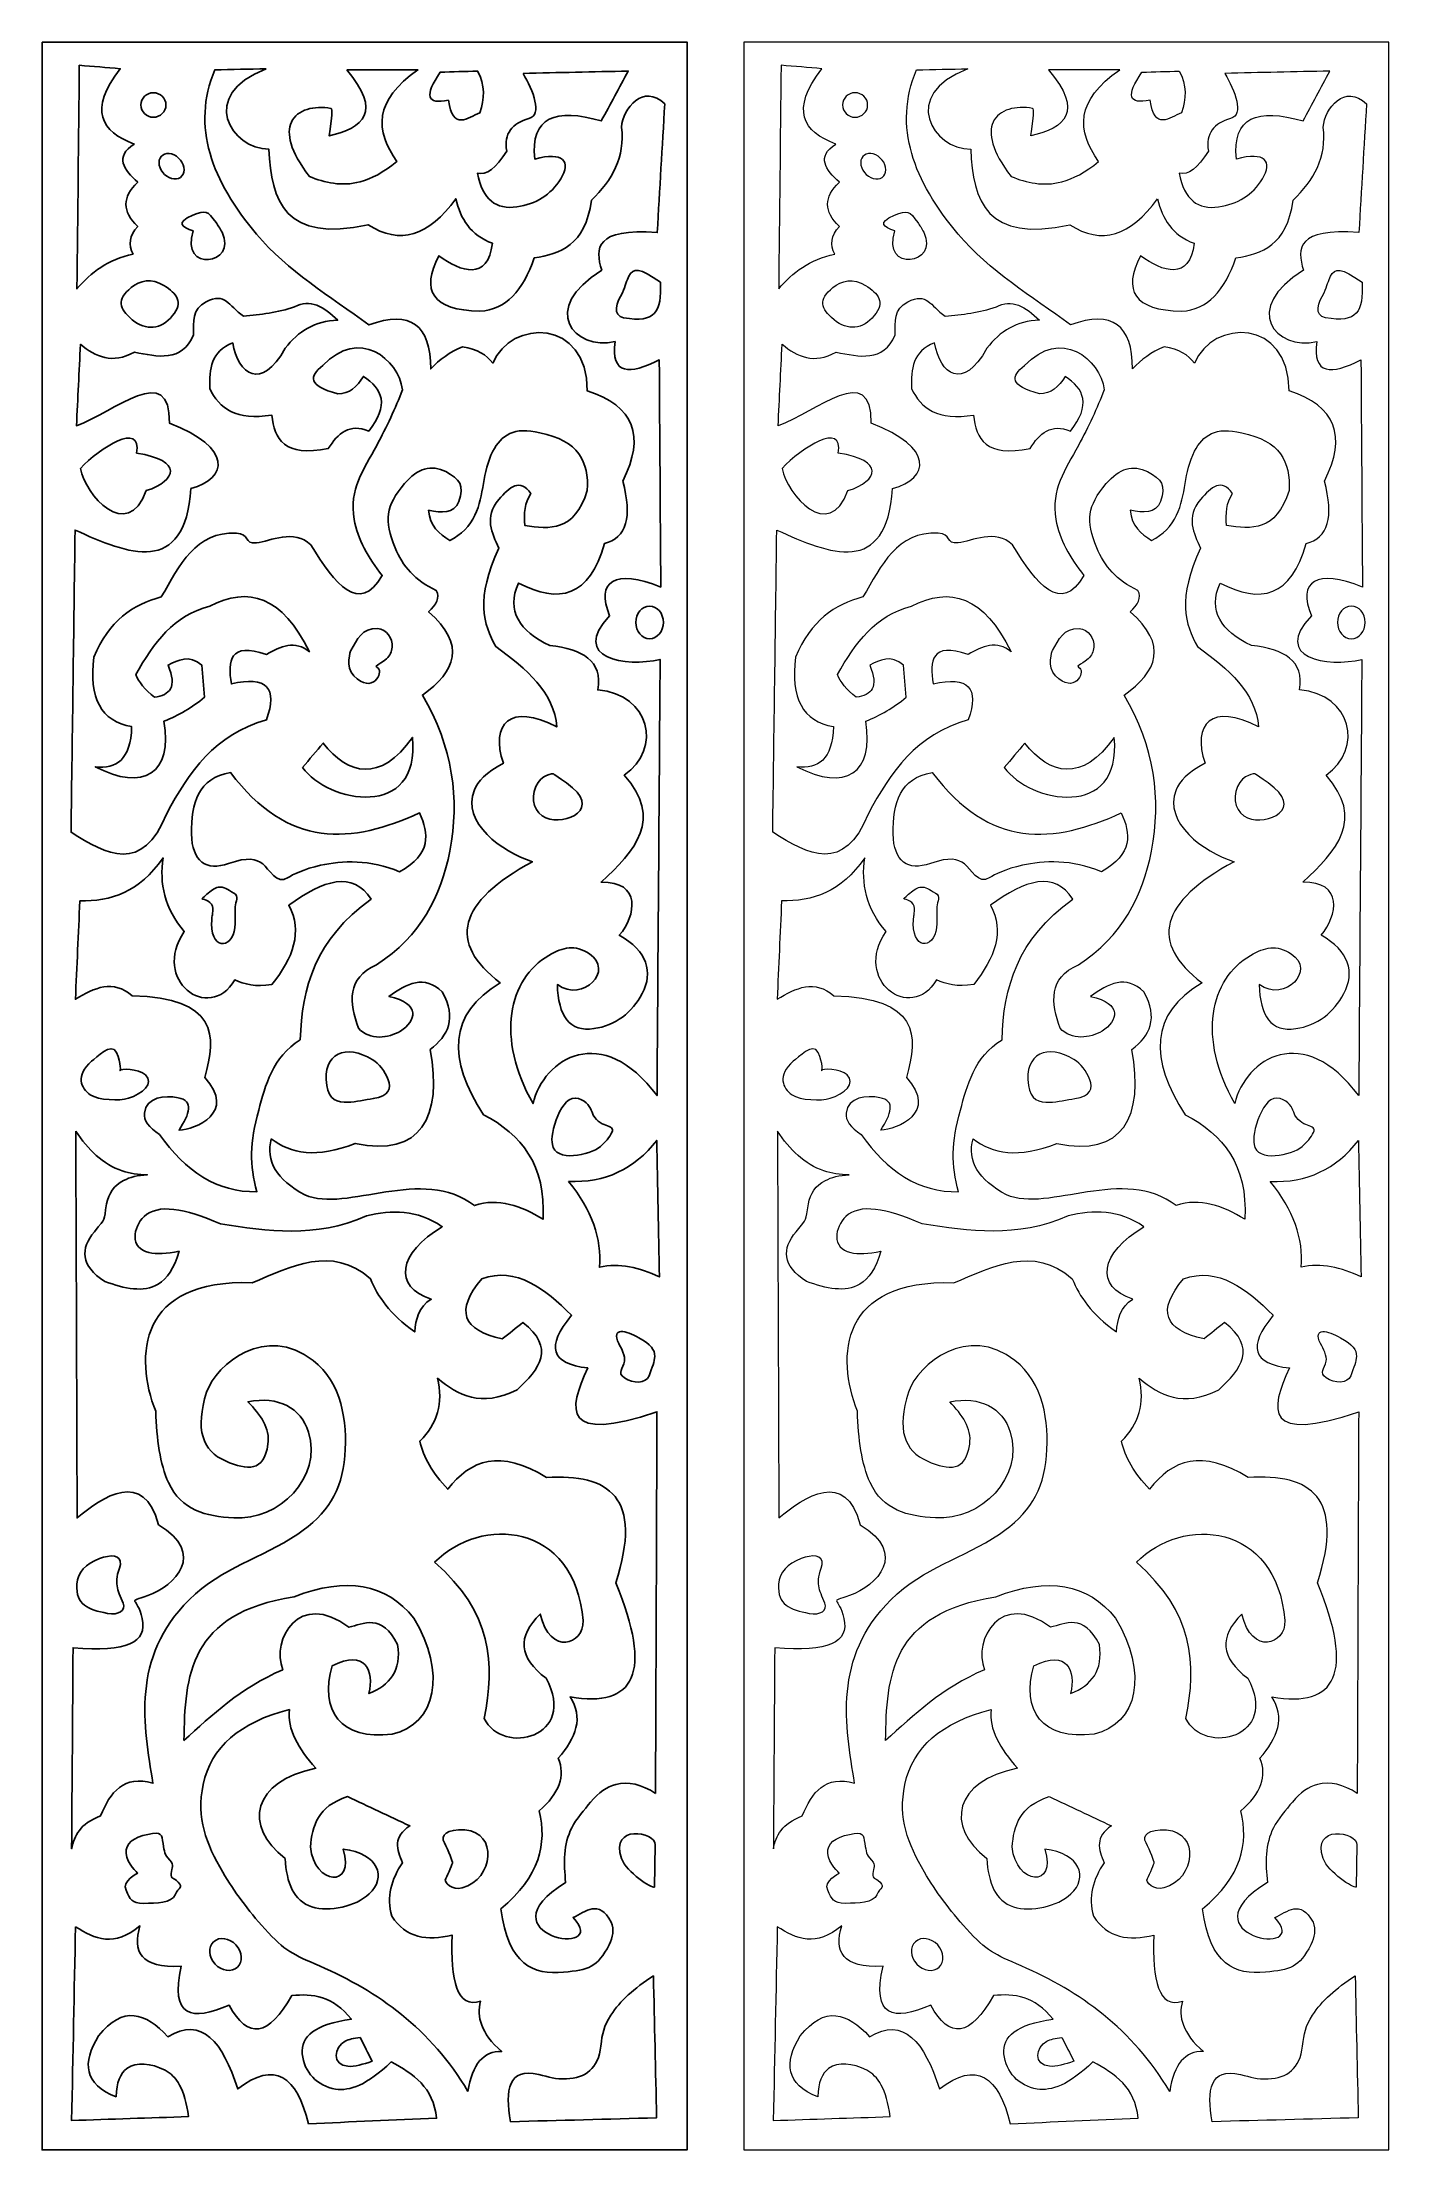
# Model space of a CAD drawing. Header units: centimetres. Extents: x -9.5 to 8.1, y -13.9 to 13.6.
import ezdxf

# ---------------------------------------------------------------- set-up
doc = ezdxf.new("R2010")
doc.units = ezdxf.units.CM
doc.header["$MEASUREMENT"] = 0
doc.layers.add('layer 1', color=7, linetype='Continuous')

msp = doc.modelspace()

# ---------------------------------------------------------------- linework, layer by layer
at = {"layer": 'layer 1', "color": 177}
for points, knots in [([(-9.46988, 13.56474), (-9.46988, 13.56474), (-1.05749, 13.56474), (-1.05749, 13.56474), (-1.05749, 13.56474), (-1.05749, 13.56474), (-1.05749, -13.92121), (-1.05749, -13.92121), (-1.05749, -13.92121), (-1.05749, -13.92121), (-9.46988, -13.92121), (-9.46988, -13.92121), (-9.46988, -13.92121), (-9.46988, -13.92121), (-9.46988, 13.56474), (-9.46988, 13.56474)], [0, 0, 0, 0, 0.2, 0.2, 0.2, 0.2, 0.4, 0.4, 0.4, 0.4, 0.6, 0.6, 0.6, 0.6, 1, 1, 1, 1]), ([(-8.9849, 13.26352), (-8.80727, 13.24845), (-8.62958, 13.23334), (-8.45185, 13.21818), (-8.45185, 13.21818), (-8.86759, 12.6782), (-8.70081, 12.39801), (-8.26909, 12.23581), (-8.26909, 12.23581), (-8.52884, 12.06962), (-8.40367, 11.90342), (-8.22339, 11.73708), (-8.22339, 11.73708), (-8.42791, 11.54569), (-8.42796, 11.35431), (-8.22339, 11.16277), (-8.22339, 11.16277), (-8.33145, 11.04192), (-8.35176, 10.92106), (-8.28432, 10.80005), (-8.28432, 10.80005), (-8.61027, 10.73086), (-8.83574, 10.5615), (-9.01536, 10.34666), (-9.01536, 10.34666), (-9.00516, 11.31899), (-8.99501, 12.29128), (-8.9849, 13.26352)], [0, 0, 0, 0, 0.125, 0.125, 0.125, 0.125, 0.25, 0.25, 0.25, 0.25, 0.375, 0.375, 0.375, 0.375, 0.5, 0.5, 0.5, 0.5, 0.625, 0.625, 0.625, 0.625, 0.75, 0.75, 0.75, 0.75, 1, 1, 1, 1]), ([(-6.54807, 13.21818), (-6.7714, 13.21319), (-6.99478, 13.20815), (-7.2182, 13.20306), (-7.2182, 13.20306), (-7.52823, 12.46261), (-7.25598, 11.75417), (-6.67444, 11.06266), (-6.67444, 11.06266), (-6.26801, 10.57938), (-5.71673, 10.25025), (-5.20782, 9.87814), (-5.20782, 9.87814), (-4.66297, 10.07649), (-4.40241, 9.87311), (-4.40062, 9.30384), (-4.40062, 9.30384), (-4.28659, 9.42257), (-4.15619, 9.52491), (-3.9894, 9.59099), (-3.9894, 9.59099), (-3.79071, 9.56472), (-3.67355, 9.48441), (-3.59342, 9.37941), (-3.59342, 9.37941), (-3.35377, 9.95331), (-2.35485, 9.96497), (-2.35977, 9.01669), (-2.35977, 9.01669), (-1.75121, 8.82096), (-1.59742, 8.4289), (-1.89839, 7.84052), (-1.89839, 7.84052), (-1.77003, 7.3728), (-1.84921, 7.10135), (-2.136, 7.02598), (-2.136, 7.02598), (-2.33016, 6.32973), (-2.73072, 6.23436), (-3.25925, 6.51154), (-3.25925, 6.51154), (-3.41867, 6.146), (-3.24706, 5.88562), (-2.84883, 5.697), (-2.84883, 5.697), (-2.42532, 5.64944), (-2.15531, 5.49801), (-2.2224, 5.11825), (-2.2224, 5.11825), (-1.53635, 5.0537), (-1.38574, 4.36012), (-1.87679, 4.00362), (-1.87679, 4.00362), (-1.36722, 3.43796), (-1.73603, 3.01805), (-2.1792, 2.61034), (-2.1792, 2.61034), (-1.65306, 2.62288), (-1.7212, 2.17215), (-1.94239, 1.91898), (-1.94239, 1.91898), (-1.57567, 1.71347), (-1.49713, 1.43437), (-1.64341, 1.15813), (-1.64341, 1.15813), (-1.77595, 0.90787), (-1.99047, 0.74178), (-2.27252, 0.69999), (-2.27252, 0.69999), (-2.5937, 0.65238), (-2.73744, 0.86683), (-2.75058, 1.2739), (-2.75058, 1.2739), (-2.40661, 1.03229), (-2.00644, 1.46642), (-2.332, 1.67509), (-2.332, 1.67509), (-2.52656, 1.79985), (-2.67139, 1.76454), (-2.86048, 1.65534), (-2.86048, 1.65534), (-3.3901, 1.34917), (-3.55494, 0.58032), (-3.06683, -0.27778), (-3.06683, -0.27778), (-2.9314, 0.31574), (-2.16168, 0.7884), (-1.45044, -0.17317), (-1.45044, -0.17317), (-1.43685, 1.72315), (-1.42322, 3.61942), (-1.40958, 5.51564), (-1.40958, 5.51564), (-1.86066, 5.40595), (-2.58977, 5.53253), (-2.06826, 6.08318), (-2.06826, 6.08318), (-2.25684, 6.53312), (-1.99529, 6.70673), (-1.40157, 6.45889), (-1.40157, 6.45889), (-1.40818, 7.44634), (-1.4148, 8.43379), (-1.42137, 9.42119), (-1.42137, 9.42119), (-1.80845, 9.22432), (-2.05616, 9.22506), (-1.99709, 9.66033), (-1.99709, 9.66033), (-2.53766, 9.53666), (-2.9864, 10.09082), (-2.17114, 10.59034), (-2.17114, 10.59034), (-2.25933, 10.88253), (-2.2565, 11.13926), (-1.44815, 11.08192), (-1.44815, 11.08192), (-1.4151, 11.64131), (-1.38205, 12.20065), (-1.34896, 12.75999), (-1.34896, 12.75999), (-1.62788, 13.03005), (-1.89684, 12.7026), (-1.91337, 12.45535), (-1.91337, 12.45535), (-1.86489, 12.06705), (-2.03551, 11.76548), (-2.30557, 11.50341), (-2.30557, 11.50341), (-2.39013, 10.90644), (-2.71096, 10.80781), (-3.0517, 10.75135), (-3.0517, 10.75135), (-3.19808, 10.3272), (-3.42215, 10.06992), (-3.75956, 10.05644), (-3.75956, 10.05644), (-4.38161, 10.06948), (-4.53336, 10.32448), (-4.29525, 10.7799), (-4.29525, 10.7799), (-4.00702, 10.566), (-3.65668, 10.45027), (-3.59695, 10.94175), (-3.59695, 10.94175), (-3.8819, 11.04646), (-4.01344, 11.25982), (-4.07521, 11.52243), (-4.07521, 11.52243), (-4.42436, 11.03036), (-4.80536, 10.9176), (-5.21807, 11.18401), (-5.21807, 11.18401), (-6.30001, 10.94486), (-6.48407, 11.48855), (-6.51154, 12.16864), (-6.51154, 12.16864), (-6.99881, 12.16899), (-7.44919, 12.87107), (-6.54807, 13.21818)], [0, 0, 0, 0, 0.02439024, 0.02439024, 0.02439024, 0.02439024, 0.04878049, 0.04878049, 0.04878049, 0.04878049, 0.07317073, 0.07317073, 0.07317073, 0.07317073, 0.09756098, 0.09756098, 0.09756098, 0.09756098, 0.12195122, 0.12195122, 0.12195122, 0.12195122, 0.14634146, 0.14634146, 0.14634146, 0.14634146, 0.17073171, 0.17073171, 0.17073171, 0.17073171, 0.19512195, 0.19512195, 0.19512195, 0.19512195, 0.2195122, 0.2195122, 0.2195122, 0.2195122, 0.24390244, 0.24390244, 0.24390244, 0.24390244, 0.26829268, 0.26829268, 0.26829268, 0.26829268, 0.29268293, 0.29268293, 0.29268293, 0.29268293, 0.31707317, 0.31707317, 0.31707317, 0.31707317, 0.34146341, 0.34146341, 0.34146341, 0.34146341, 0.36585366, 0.36585366, 0.36585366, 0.36585366, 0.3902439, 0.3902439, 0.3902439, 0.3902439, 0.41463415, 0.41463415, 0.41463415, 0.41463415, 0.43902439, 0.43902439, 0.43902439, 0.43902439, 0.46341463, 0.46341463, 0.46341463, 0.46341463, 0.48780488, 0.48780488, 0.48780488, 0.48780488, 0.51219512, 0.51219512, 0.51219512, 0.51219512, 0.53658537, 0.53658537, 0.53658537, 0.53658537, 0.56097561, 0.56097561, 0.56097561, 0.56097561, 0.58536585, 0.58536585, 0.58536585, 0.58536585, 0.6097561, 0.6097561, 0.6097561, 0.6097561, 0.63414634, 0.63414634, 0.63414634, 0.63414634, 0.65853659, 0.65853659, 0.65853659, 0.65853659, 0.68292683, 0.68292683, 0.68292683, 0.68292683, 0.70731707, 0.70731707, 0.70731707, 0.70731707, 0.73170732, 0.73170732, 0.73170732, 0.73170732, 0.75609756, 0.75609756, 0.75609756, 0.75609756, 0.7804878, 0.7804878, 0.7804878, 0.7804878, 0.80487805, 0.80487805, 0.80487805, 0.80487805, 0.82926829, 0.82926829, 0.82926829, 0.82926829, 0.85365854, 0.85365854, 0.85365854, 0.85365854, 0.87804878, 0.87804878, 0.87804878, 0.87804878, 0.90243902, 0.90243902, 0.90243902, 0.90243902, 0.92682927, 0.92682927, 0.92682927, 0.92682927, 0.95121951, 0.95121951, 0.95121951, 0.95121951, 1, 1, 1, 1]), ([(-5.49719, 13.20306), (-5.18756, 13.20306), (-4.87788, 13.20306), (-4.56815, 13.20306), (-4.56815, 13.20306), (-5.1459, 12.80518), (-5.12923, 12.4072), (-4.84229, 12.00912), (-4.84229, 12.00912), (-5.01809, 11.86425), (-5.17661, 11.78256), (-5.32329, 11.74374), (-5.32329, 11.74374), (-5.56777, 11.67904), (-5.77955, 11.73332), (-5.98456, 11.81264), (-5.98456, 11.81264), (-6.23944, 12.14607), (-6.28438, 12.37638), (-6.21978, 12.5206), (-6.21978, 12.5206), (-6.14423, 12.68911), (-5.91876, 12.73979), (-5.70404, 12.69978), (-5.70404, 12.69978), (-5.68264, 12.69578), (-5.68901, 12.59927), (-5.72564, 12.34161), (-5.72564, 12.34161), (-5.27879, 12.44908), (-5.03168, 12.6534), (-5.49719, 13.20306)], [0, 0, 0, 0, 0.11111111, 0.11111111, 0.11111111, 0.11111111, 0.22222222, 0.22222222, 0.22222222, 0.22222222, 0.33333333, 0.33333333, 0.33333333, 0.33333333, 0.44444444, 0.44444444, 0.44444444, 0.44444444, 0.55555556, 0.55555556, 0.55555556, 0.55555556, 0.66666667, 0.66666667, 0.66666667, 0.66666667, 0.77777778, 0.77777778, 0.77777778, 0.77777778, 1, 1, 1, 1]), ([(-4.17217, 12.81012), (-4.1101, 12.40157), (-3.92306, 12.58164), (-3.76095, 12.64387), (-3.76095, 12.64387), (-3.69958, 12.82528), (-3.68933, 13.00674), (-3.79141, 13.18795), (-3.79141, 13.18795), (-3.95392, 13.18296), (-4.11637, 13.17792), (-4.27878, 13.17284), (-4.27878, 13.17284), (-4.48856, 12.86603), (-4.45308, 12.74512), (-4.17217, 12.81012)], [0, 0, 0, 0, 0.2, 0.2, 0.2, 0.2, 0.4, 0.4, 0.4, 0.4, 0.6, 0.6, 0.6, 0.6, 1, 1, 1, 1]), ([(-3.19743, 13.15772), (-2.74058, 13.16785), (-2.28367, 13.17792), (-1.82672, 13.18795), (-1.82672, 13.18795), (-1.94353, 12.97138), (-2.0603, 12.75475), (-2.17701, 12.53808), (-2.17701, 12.53808), (-2.77308, 12.70976), (-3.10331, 12.58861), (-3.04513, 12.03934), (-3.04513, 12.03934), (-2.67334, 12.14425), (-2.56687, 12.00492), (-2.70469, 11.78345), (-2.70469, 11.78345), (-2.83893, 11.56792), (-3.02592, 11.45546), (-3.27776, 11.41738), (-3.27776, 11.41738), (-3.54628, 11.37673), (-3.72621, 11.50687), (-3.79141, 11.85798), (-3.79141, 11.85798), (-3.67624, 11.82588), (-3.54932, 11.9216), (-3.41066, 12.14513), (-3.41066, 12.14513), (-3.45027, 12.37178), (-3.34053, 12.50929), (-3.12113, 12.5684), (-3.12113, 12.5684), (-2.94275, 12.61646), (-3.06399, 12.93201), (-3.19743, 13.15772)], [0, 0, 0, 0, 0.1, 0.1, 0.1, 0.1, 0.2, 0.2, 0.2, 0.2, 0.3, 0.3, 0.3, 0.3, 0.4, 0.4, 0.4, 0.4, 0.5, 0.5, 0.5, 0.5, 0.6, 0.6, 0.6, 0.6, 0.7, 0.7, 0.7, 0.7, 0.8, 0.8, 0.8, 0.8, 1, 1, 1, 1]), ([(-8.01858, 12.90519), (-7.92855, 12.90519), (-7.85508, 12.83338), (-7.85508, 12.74527), (-7.85508, 12.74527), (-7.85508, 12.65721), (-7.92855, 12.5854), (-8.01858, 12.5854), (-8.01858, 12.5854), (-8.10862, 12.5854), (-8.18208, 12.65721), (-8.18208, 12.74527), (-8.18208, 12.74527), (-8.18208, 12.83338), (-8.10862, 12.90519), (-8.01858, 12.90519)], [0, 0, 0, 0, 0.2, 0.2, 0.2, 0.2, 0.4, 0.4, 0.4, 0.4, 0.6, 0.6, 0.6, 0.6, 1, 1, 1, 1]), ([(-7.78182, 12.10701), (-7.69178, 12.08152), (-7.61832, 11.98891), (-7.61832, 11.90075), (-7.61832, 11.90075), (-7.61832, 11.81269), (-7.69178, 11.76172), (-7.78182, 11.78721), (-7.78182, 11.78721), (-7.87186, 11.81274), (-7.94532, 11.90535), (-7.94532, 11.99341), (-7.94532, 11.99341), (-7.94532, 12.08152), (-7.87186, 12.13254), (-7.78182, 12.10701)], [0, 0, 0, 0, 0.2, 0.2, 0.2, 0.2, 0.4, 0.4, 0.4, 0.4, 0.6, 0.6, 0.6, 0.6, 1, 1, 1, 1]), ([(-7.49956, 11.10212), (-7.68347, 10.55878), (-6.91021, 10.6587), (-7.12408, 11.08474), (-7.12408, 11.08474), (-7.15101, 11.1366), (-7.17644, 11.17744), (-7.20073, 11.21083), (-7.20073, 11.21083), (-7.31446, 11.36744), (-7.33457, 11.3788), (-7.50439, 11.30734), (-7.50439, 11.30734), (-7.73792, 11.20885), (-7.64544, 11.15205), (-7.49956, 11.10212)], [0, 0, 0, 0, 0.2, 0.2, 0.2, 0.2, 0.4, 0.4, 0.4, 0.4, 0.6, 0.6, 0.6, 0.6, 1, 1, 1, 1]), ([(-8.29387, 9.94492), (-8.11415, 9.79532), (-7.91959, 9.8172), (-7.76808, 9.99959), (-7.76808, 9.99959), (-7.62399, 10.17285), (-7.71428, 10.28768), (-7.88146, 10.3916), (-7.88146, 10.3916), (-8.04277, 10.49186), (-8.19821, 10.45714), (-8.30791, 10.36621), (-8.30791, 10.36621), (-8.50052, 10.20654), (-8.46922, 10.09111), (-8.29387, 9.94492)], [0, 0, 0, 0, 0.2, 0.2, 0.2, 0.2, 0.4, 0.4, 0.4, 0.4, 0.6, 0.6, 0.6, 0.6, 1, 1, 1, 1]), ([(-1.89928, 10.29702), (-1.98141, 10.17478), (-2.03616, 9.99821), (-1.8856, 9.97105), (-1.8856, 9.97105), (-1.4694, 9.89597), (-1.38897, 10.04869), (-1.40654, 10.43284), (-1.40654, 10.43284), (-1.68069, 10.62546), (-1.76027, 10.62408), (-1.81796, 10.51162), (-1.81796, 10.51162), (-1.84419, 10.46045), (-1.86594, 10.38632), (-1.89928, 10.29702)], [0, 0, 0, 0, 0.2, 0.2, 0.2, 0.2, 0.4, 0.4, 0.4, 0.4, 0.6, 0.6, 0.6, 0.6, 1, 1, 1, 1]), ([(-8.97017, 9.62507), (-8.98769, 9.2706), (-9.00526, 8.91608), (-9.02288, 8.56156), (-9.02288, 8.56156), (-8.53093, 8.74435), (-7.79147, 9.41027), (-7.81059, 8.59643), (-7.81059, 8.59643), (-6.97561, 8.27638), (-7.05157, 7.87435), (-7.52948, 7.74213), (-7.52948, 7.74213), (-7.61006, 6.58691), (-8.35156, 6.88952), (-9.04045, 7.20166), (-9.04045, 7.20166), (-9.05797, 5.88829), (-9.07554, 4.57487), (-9.09316, 3.26144), (-9.09316, 3.26144), (-8.6266, 2.9698), (-8.16481, 2.71208), (-7.84573, 3.50553), (-7.84573, 3.50553), (-7.55536, 4.04363), (-7.21746, 4.53802), (-6.54559, 4.72595), (-6.54559, 4.72595), (-6.39104, 5.14438), (-6.54335, 5.30134), (-7.00239, 5.19668), (-7.00239, 5.19668), (-7.04818, 5.49954), (-7.02812, 5.74417), (-6.54559, 5.58024), (-6.54559, 5.58024), (-6.35819, 5.69029), (-6.1709, 5.76763), (-5.98336, 5.61511), (-5.98336, 5.61511), (-6.33923, 6.33749), (-6.7817, 6.47336), (-7.2835, 6.20789), (-7.2835, 6.20789), (-7.7524, 6.0938), (-8.0158, 5.72456), (-8.24982, 5.31873), (-8.24982, 5.31873), (-8.2117, 5.21995), (-8.12972, 5.12122), (-8.00385, 5.02234), (-8.00385, 5.02234), (-7.80466, 5.04753), (-7.70592, 5.15431), (-7.82816, 5.44077), (-7.82816, 5.44077), (-7.69103, 5.50562), (-7.55595, 5.5835), (-7.38892, 5.44077), (-7.38892, 5.44077), (-7.37722, 5.30134), (-7.36553, 5.16186), (-7.35378, 5.02234), (-7.35378, 5.02234), (-7.5131, 4.88513), (-7.69248, 4.78779), (-7.88086, 4.70852), (-7.88086, 4.70852), (-7.76291, 4.03444), (-8.14774, 3.78552), (-8.77691, 4.11574), (-8.77691, 4.11574), (-8.50381, 4.0868), (-8.31283, 4.20301), (-8.30253, 4.63878), (-8.30253, 4.63878), (-8.70036, 4.70861), (-8.86441, 5.01088), (-8.79448, 5.54538), (-8.79448, 5.54538), (-8.60037, 6.01942), (-8.28566, 6.23377), (-7.916, 6.32993), (-7.916, 6.32993), (-7.67819, 6.73888), (-7.46746, 7.18843), (-6.93714, 7.16131), (-6.93714, 7.16131), (-6.75587, 7.15222), (-6.84516, 7.01699), (-6.67529, 7.03561), (-6.67529, 7.03561), (-6.49333, 7.05572), (-6.18698, 7.22354), (-5.96579, 7.00988), (-5.96579, 7.00988), (-5.6482, 6.48803), (-5.33304, 6.09563), (-5.03461, 6.60889), (-5.03461, 6.60889), (-5.21459, 6.84122), (-5.35604, 7.08085), (-5.39969, 7.33921), (-5.39969, 7.33921), (-5.46738, 7.73991), (-5.28133, 7.97767), (-5.10584, 8.30636), (-5.10584, 8.30636), (-4.97663, 8.54837), (-4.86051, 8.79038), (-4.77107, 9.03229), (-4.77107, 9.03229), (-4.8196, 9.43467), (-5.34474, 9.84895), (-5.80767, 9.34612), (-5.80767, 9.34612), (-5.99486, 9.20852), (-6.00238, 9.08203), (-5.6144, 8.97999), (-5.6144, 8.97999), (-5.46285, 8.97525), (-5.36052, 9.06865), (-5.28058, 9.20664), (-5.28058, 9.20664), (-5.02934, 9.04662), (-4.94079, 8.83078), (-5.21031, 8.49182), (-5.21031, 8.49182), (-5.46076, 8.59702), (-5.61291, 8.46441), (-5.73739, 8.26517), (-5.73739, 8.26517), (-6.3127, 8.14851), (-6.44047, 8.38786), (-6.47531, 8.70104), (-6.47531, 8.70104), (-6.93679, 8.62626), (-7.1635, 8.78495), (-7.2835, 9.04973), (-7.2835, 9.04973), (-7.29216, 9.30122), (-7.26474, 9.53474), (-6.98482, 9.6425), (-6.98482, 9.6425), (-6.90763, 9.23361), (-6.61507, 9.00567), (-6.29961, 9.57277), (-6.29961, 9.57277), (-6.13024, 9.79532), (-5.9097, 9.93074), (-5.6144, 9.93889), (-5.6144, 9.93889), (-5.79453, 10.11329), (-5.97868, 10.22511), (-6.17663, 10.11324), (-6.17663, 10.11324), (-6.39926, 10.03881), (-6.62179, 10.01159), (-6.84427, 9.9912), (-6.84427, 9.9912), (-7.04505, 10.1326), (-7.07874, 10.30561), (-7.33133, 10.17932), (-7.33133, 10.17932), (-7.51444, 10.08761), (-7.49673, 9.9142), (-7.49434, 9.74711), (-7.49434, 9.74711), (-7.65132, 9.38321), (-7.96398, 9.46495), (-8.26739, 9.52046), (-8.26739, 9.52046), (-8.55512, 9.36414), (-8.77253, 9.45947), (-8.97017, 9.62507)], [0, 0, 0, 0, 0.02222222, 0.02222222, 0.02222222, 0.02222222, 0.04444444, 0.04444444, 0.04444444, 0.04444444, 0.06666667, 0.06666667, 0.06666667, 0.06666667, 0.08888889, 0.08888889, 0.08888889, 0.08888889, 0.11111111, 0.11111111, 0.11111111, 0.11111111, 0.13333333, 0.13333333, 0.13333333, 0.13333333, 0.15555556, 0.15555556, 0.15555556, 0.15555556, 0.17777778, 0.17777778, 0.17777778, 0.17777778, 0.2, 0.2, 0.2, 0.2, 0.22222222, 0.22222222, 0.22222222, 0.22222222, 0.24444444, 0.24444444, 0.24444444, 0.24444444, 0.26666667, 0.26666667, 0.26666667, 0.26666667, 0.28888889, 0.28888889, 0.28888889, 0.28888889, 0.31111111, 0.31111111, 0.31111111, 0.31111111, 0.33333333, 0.33333333, 0.33333333, 0.33333333, 0.35555556, 0.35555556, 0.35555556, 0.35555556, 0.37777778, 0.37777778, 0.37777778, 0.37777778, 0.4, 0.4, 0.4, 0.4, 0.42222222, 0.42222222, 0.42222222, 0.42222222, 0.44444444, 0.44444444, 0.44444444, 0.44444444, 0.46666667, 0.46666667, 0.46666667, 0.46666667, 0.48888889, 0.48888889, 0.48888889, 0.48888889, 0.51111111, 0.51111111, 0.51111111, 0.51111111, 0.53333333, 0.53333333, 0.53333333, 0.53333333, 0.55555556, 0.55555556, 0.55555556, 0.55555556, 0.57777778, 0.57777778, 0.57777778, 0.57777778, 0.6, 0.6, 0.6, 0.6, 0.62222222, 0.62222222, 0.62222222, 0.62222222, 0.64444444, 0.64444444, 0.64444444, 0.64444444, 0.66666667, 0.66666667, 0.66666667, 0.66666667, 0.68888889, 0.68888889, 0.68888889, 0.68888889, 0.71111111, 0.71111111, 0.71111111, 0.71111111, 0.73333333, 0.73333333, 0.73333333, 0.73333333, 0.75555556, 0.75555556, 0.75555556, 0.75555556, 0.77777778, 0.77777778, 0.77777778, 0.77777778, 0.8, 0.8, 0.8, 0.8, 0.82222222, 0.82222222, 0.82222222, 0.82222222, 0.84444444, 0.84444444, 0.84444444, 0.84444444, 0.86666667, 0.86666667, 0.86666667, 0.86666667, 0.88888889, 0.88888889, 0.88888889, 0.88888889, 0.91111111, 0.91111111, 0.91111111, 0.91111111, 0.93333333, 0.93333333, 0.93333333, 0.93333333, 0.95555556, 0.95555556, 0.95555556, 0.95555556, 1, 1, 1, 1]), ([(-8.23843, 8.20511), (-7.62877, 8.11221), (-7.71293, 7.84496), (-8.11201, 7.71586), (-8.11201, 7.71586), (-8.36624, 7.03739), (-8.90457, 7.66291), (-8.97166, 8.00439), (-8.97166, 8.00439), (-8.71867, 8.27421), (-8.1683, 8.62873), (-8.23843, 8.20511)], [0, 0, 0, 0, 0.25, 0.25, 0.25, 0.25, 0.5, 0.5, 0.5, 0.5, 1, 1, 1, 1]), ([(-6.48078, -0.73789), (-6.55992, -1.02337), (-6.41399, -1.26701), (-6.04279, -1.46886), (-6.04279, -1.46886), (-5.49341, -1.70519), (-4.51051, -1.081), (-3.83292, -1.60715), (-3.83292, -1.60715), (-3.51772, -1.50032), (-3.22431, -1.61199), (-2.93703, -1.78496), (-2.93703, -1.78496), (-2.89512, -1.07908), (-3.22078, -0.68065), (-3.71347, -0.4218), (-3.71347, -0.4218), (-4.18092, 0.30072), (-4.17998, 0.8935), (-3.49447, 1.29697), (-3.49447, 1.29697), (-4.1863, 1.82371), (-4.04694, 2.35055), (-3.07639, 2.87744), (-3.07639, 2.87744), (-3.47377, 3.00462), (-4.00384, 3.38492), (-3.83178, 3.81362), (-3.83178, 3.81362), (-3.78837, 3.92179), (-3.68266, 4.03978), (-3.45465, 4.16157), (-3.45465, 4.16157), (-3.62771, 4.67374), (-3.36681, 4.95354), (-2.75785, 4.63571), (-2.75785, 4.63571), (-2.79045, 5.08116), (-3.14905, 5.39158), (-3.5542, 5.68278), (-3.5542, 5.68278), (-3.71566, 5.97171), (-3.81888, 6.30697), (-3.51438, 6.96691), (-3.51438, 6.96691), (-3.60322, 7.16788), (-3.70978, 7.36672), (-3.51438, 7.5991), (-3.51438, 7.5991), (-3.37507, 7.76446), (-3.23576, 7.88349), (-3.0963, 7.67813), (-3.0963, 7.67813), (-3.18116, 7.5591), (-3.18439, 7.41305), (-3.17593, 7.26325), (-3.17593, 7.26325), (-2.85022, 7.21164), (-2.52935, 7.1786), (-2.35967, 7.71764), (-2.35967, 7.71764), (-2.33533, 8.0891), (-2.47534, 8.37393), (-2.97684, 8.46836), (-2.97684, 8.46836), (-3.3138, 8.55781), (-3.48531, 8.43562), (-3.59143, 8.22976), (-3.59143, 8.22976), (-3.73263, 7.95594), (-3.70023, 7.65625), (-3.82506, 7.39725), (-3.82506, 7.39725), (-3.89474, 7.25263), (-4.00354, 7.14205), (-4.15146, 7.06569), (-4.15146, 7.06569), (-4.29097, 7.15099), (-4.415, 7.25184), (-4.43018, 7.46081), (-4.43018, 7.46081), (-4.26131, 7.42955), (-4.09686, 7.40643), (-4.03549, 7.57584), (-4.03549, 7.57584), (-3.96118, 7.7813), (-4.02026, 7.86921), (-4.20546, 7.96404), (-4.20546, 7.96404), (-4.3942, 8.0606), (-4.57338, 8.00844), (-4.74275, 7.80743), (-4.74275, 7.80743), (-4.9939, 7.50956), (-5.01057, 7.33358), (-4.86589, 6.9719), (-4.86589, 6.9719), (-4.77097, 6.73468), (-4.60483, 6.54112), (-4.33064, 6.41375), (-4.33064, 6.41375), (-4.27689, 6.32149), (-4.32944, 6.22928), (-4.43018, 6.13716), (-4.43018, 6.13716), (-3.93475, 5.7056), (-4.0773, 5.35883), (-4.50982, 5.05059), (-4.50982, 5.05059), (-4.1111, 4.37227), (-4.02449, 3.69395), (-4.15146, 3.01573), (-4.15146, 3.01573), (-4.27056, 2.42858), (-4.53221, 1.90811), (-5.10708, 1.53404), (-5.10708, 1.53404), (-5.5064, 1.35752), (-5.45822, 1.04088), (-5.34598, 0.70429), (-5.34598, 0.70429), (-5.19264, 0.54456), (-4.95552, 0.57311), (-4.79825, 0.66902), (-4.79825, 0.66902), (-4.59373, 0.79368), (-4.524, 1.03229), (-4.94781, 1.11916), (-4.94781, 1.11916), (-4.71557, 1.28911), (-4.48339, 1.40898), (-4.251, 1.17843), (-4.251, 1.17843), (-4.06282, 0.83833), (-4.16958, 0.60798), (-4.41027, 0.42771), (-4.41027, 0.42771), (-4.2402, -0.44511), (-4.5365, -0.98588), (-5.3858, -0.79716), (-5.3858, -0.79716), (-5.89338, -0.99724), (-6.2267, -0.92864), (-6.48078, -0.73789)], [0, 0, 0, 0, 0.02702703, 0.02702703, 0.02702703, 0.02702703, 0.05405405, 0.05405405, 0.05405405, 0.05405405, 0.08108108, 0.08108108, 0.08108108, 0.08108108, 0.10810811, 0.10810811, 0.10810811, 0.10810811, 0.13513514, 0.13513514, 0.13513514, 0.13513514, 0.16216216, 0.16216216, 0.16216216, 0.16216216, 0.18918919, 0.18918919, 0.18918919, 0.18918919, 0.21621622, 0.21621622, 0.21621622, 0.21621622, 0.24324324, 0.24324324, 0.24324324, 0.24324324, 0.27027027, 0.27027027, 0.27027027, 0.27027027, 0.2972973, 0.2972973, 0.2972973, 0.2972973, 0.32432432, 0.32432432, 0.32432432, 0.32432432, 0.35135135, 0.35135135, 0.35135135, 0.35135135, 0.37837838, 0.37837838, 0.37837838, 0.37837838, 0.40540541, 0.40540541, 0.40540541, 0.40540541, 0.43243243, 0.43243243, 0.43243243, 0.43243243, 0.45945946, 0.45945946, 0.45945946, 0.45945946, 0.48648649, 0.48648649, 0.48648649, 0.48648649, 0.51351351, 0.51351351, 0.51351351, 0.51351351, 0.54054054, 0.54054054, 0.54054054, 0.54054054, 0.56756757, 0.56756757, 0.56756757, 0.56756757, 0.59459459, 0.59459459, 0.59459459, 0.59459459, 0.62162162, 0.62162162, 0.62162162, 0.62162162, 0.64864865, 0.64864865, 0.64864865, 0.64864865, 0.67567568, 0.67567568, 0.67567568, 0.67567568, 0.7027027, 0.7027027, 0.7027027, 0.7027027, 0.72972973, 0.72972973, 0.72972973, 0.72972973, 0.75675676, 0.75675676, 0.75675676, 0.75675676, 0.78378378, 0.78378378, 0.78378378, 0.78378378, 0.81081081, 0.81081081, 0.81081081, 0.81081081, 0.83783784, 0.83783784, 0.83783784, 0.83783784, 0.86486486, 0.86486486, 0.86486486, 0.86486486, 0.89189189, 0.89189189, 0.89189189, 0.89189189, 0.91891892, 0.91891892, 0.91891892, 0.91891892, 0.94594595, 0.94594595, 0.94594595, 0.94594595, 1, 1, 1, 1]), ([(-1.54695, 6.21095), (-1.4479, 6.21095), (-1.36712, 6.11538), (-1.36712, 5.99823), (-1.36712, 5.99823), (-1.36712, 5.88113), (-1.4479, 5.78556), (-1.54695, 5.78556), (-1.54695, 5.78556), (-1.64604, 5.78556), (-1.72682, 5.88113), (-1.72682, 5.99823), (-1.72682, 5.99823), (-1.72682, 6.11538), (-1.64604, 6.21095), (-1.54695, 6.21095)], [0, 0, 0, 0, 0.2, 0.2, 0.2, 0.2, 0.4, 0.4, 0.4, 0.4, 0.6, 0.6, 0.6, 0.6, 1, 1, 1, 1]), ([(-5.44493, 5.63161), (-5.44493, 5.63161), (-5.52257, 5.41588), (-5.40611, 5.3003), (-5.40611, 5.3003), (-5.15551, 5.05163), (-5.01918, 5.34945), (-5.08777, 5.40047), (-5.08777, 5.40047), (-5.14988, 5.4467), (-5.08777, 5.42358), (-4.97907, 5.52374), (-4.97907, 5.52374), (-4.93293, 5.56627), (-4.90998, 5.61956), (-4.90565, 5.67305), (-4.90565, 5.67305), (-4.8961, 5.79069), (-4.97628, 5.90933), (-5.09553, 5.91669), (-5.09553, 5.91669), (-5.29756, 5.92913), (-5.3638, 5.76965), (-5.44493, 5.63161)], [0, 0, 0, 0, 0.14285714, 0.14285714, 0.14285714, 0.14285714, 0.28571429, 0.28571429, 0.28571429, 0.28571429, 0.42857143, 0.42857143, 0.42857143, 0.42857143, 0.57142857, 0.57142857, 0.57142857, 0.57142857, 0.71428571, 0.71428571, 0.71428571, 0.71428571, 1, 1, 1, 1]), ([(-6.07295, 4.1066), (-5.98356, 4.21225), (-5.89412, 4.31789), (-5.80468, 4.42359), (-5.80468, 4.42359), (-5.48365, 4.01049), (-5.05766, 3.90198), (-4.63952, 4.49871), (-4.63952, 4.49871), (-4.53246, 3.41371), (-5.74535, 3.64066), (-6.07295, 4.1066)], [0, 0, 0, 0, 0.25, 0.25, 0.25, 0.25, 0.5, 0.5, 0.5, 0.5, 1, 1, 1, 1]), ([(-7.52315, 3.23902), (-7.5136, 2.87932), (-7.33069, 2.75095), (-7.03758, 2.85344), (-7.03758, 2.85344), (-6.77986, 2.94357), (-6.68325, 2.91127), (-6.59312, 2.8478), (-6.59312, 2.8478), (-6.51343, 2.79175), (-6.41105, 2.56643), (-6.26268, 2.66926), (-6.26268, 2.66926), (-6.20659, 2.70813), (-6.05135, 2.78296), (-5.83743, 2.83062), (-5.83743, 2.83062), (-5.56234, 2.89191), (-5.19025, 2.9085), (-4.80715, 2.74685), (-4.80715, 2.74685), (-4.3929, 2.97563), (-4.42396, 3.2411), (-4.5473, 3.51432), (-4.5473, 3.51432), (-5.42438, 3.10863), (-6.269, 3.04285), (-7.0118, 4.03988), (-7.0118, 4.03988), (-7.43486, 3.97113), (-7.52549, 3.64155), (-7.52315, 3.23902)], [0, 0, 0, 0, 0.11111111, 0.11111111, 0.11111111, 0.11111111, 0.22222222, 0.22222222, 0.22222222, 0.22222222, 0.33333333, 0.33333333, 0.33333333, 0.33333333, 0.44444444, 0.44444444, 0.44444444, 0.44444444, 0.55555556, 0.55555556, 0.55555556, 0.55555556, 0.66666667, 0.66666667, 0.66666667, 0.66666667, 0.77777778, 0.77777778, 0.77777778, 0.77777778, 1, 1, 1, 1]), ([(-2.80234, 4.02442), (-2.80234, 4.02442), (-2.82653, 4.03642), (-2.63302, 3.9044), (-2.63302, 3.9044), (-2.13834, 3.56692), (-2.648, 3.34452), (-2.8991, 3.44834), (-2.8991, 3.44834), (-3.04424, 3.50834), (-3.10471, 3.68837), (-3.03214, 3.85639), (-3.03214, 3.85639), (-2.95957, 4.02442), (-2.80234, 4.02442), (-2.80234, 4.02442)], [0, 0, 0, 0, 0.2, 0.2, 0.2, 0.2, 0.4, 0.4, 0.4, 0.4, 0.6, 0.6, 0.6, 0.6, 1, 1, 1, 1]), ([(-8.97814, 2.36616), (-8.57677, 2.35697), (-8.20174, 2.47817), (-7.89271, 2.92762), (-7.89271, 2.92762), (-7.94233, 2.59256), (-7.8741, 2.2695), (-7.61558, 1.96511), (-7.61558, 1.96511), (-8.05034, 1.33682), (-7.29799, 0.76524), (-6.9574, 1.3349), (-6.9574, 1.3349), (-6.83053, 1.28136), (-6.69216, 1.23928), (-6.47242, 1.2776), (-6.47242, 1.2776), (-6.19723, 1.62141), (-6.06633, 1.96521), (-6.25303, 2.30886), (-6.25303, 2.30886), (-5.80085, 2.64318), (-5.41596, 2.75777), (-5.17915, 2.38907), (-5.17915, 2.38907), (-5.90816, 1.86885), (-6.08316, 1.22905), (-6.10291, 0.55572), (-6.10291, 0.55572), (-6.46914, 0.32488), (-6.55873, -0.04253), (-6.64533, -0.36199), (-6.64533, -0.36199), (-6.76169, -0.79138), (-6.76782, -1.07542), (-6.66872, -1.42658), (-6.66872, -1.42658), (-7.19028, -1.43799), (-7.60219, -1.15909), (-7.9389, -0.68179), (-7.9389, -0.68179), (-8.0806, -0.58879), (-8.1464, -0.49574), (-8.13609, -0.40278), (-8.13609, -0.40278), (-8.11206, -0.18468), (-7.86807, -0.16961), (-7.69631, -0.20033), (-7.69631, -0.20033), (-7.48418, -0.23827), (-7.54874, -0.41365), (-7.68486, -0.62449), (-7.68486, -0.62449), (-7.47174, -0.61328), (-6.92848, -0.39725), (-7.35, 0.06301), (-7.35, 0.06301), (-7.19038, 0.61386), (-7.18919, 1.09946), (-8.29686, 1.12865), (-8.29686, 1.12865), (-8.54328, 1.34354), (-8.7896, 1.23622), (-9.03587, 1.08281), (-9.03587, 1.08281), (-9.01661, 1.51063), (-8.99735, 1.93839), (-8.97814, 2.36616)], [0, 0, 0, 0, 0.05555556, 0.05555556, 0.05555556, 0.05555556, 0.11111111, 0.11111111, 0.11111111, 0.11111111, 0.16666667, 0.16666667, 0.16666667, 0.16666667, 0.22222222, 0.22222222, 0.22222222, 0.22222222, 0.27777778, 0.27777778, 0.27777778, 0.27777778, 0.33333333, 0.33333333, 0.33333333, 0.33333333, 0.38888889, 0.38888889, 0.38888889, 0.38888889, 0.44444444, 0.44444444, 0.44444444, 0.44444444, 0.5, 0.5, 0.5, 0.5, 0.55555556, 0.55555556, 0.55555556, 0.55555556, 0.61111111, 0.61111111, 0.61111111, 0.61111111, 0.66666667, 0.66666667, 0.66666667, 0.66666667, 0.72222222, 0.72222222, 0.72222222, 0.72222222, 0.77777778, 0.77777778, 0.77777778, 0.77777778, 0.83333333, 0.83333333, 0.83333333, 0.83333333, 0.88888889, 0.88888889, 0.88888889, 0.88888889, 1, 1, 1, 1]), ([(-7.30301, 2.36112), (-7.2724, 2.34309), (-7.24528, 2.3137), (-7.24528, 2.26634), (-7.24528, 2.26634), (-7.24528, 2.15803), (-7.25946, 2.18159), (-7.25946, 2.06858), (-7.25946, 2.06858), (-7.25946, 1.69149), (-6.95192, 1.75367), (-6.95192, 2.07327), (-6.95192, 2.07327), (-6.95192, 2.15803), (-6.95192, 2.21922), (-6.95192, 2.28985), (-6.95192, 2.28985), (-6.95192, 2.36048), (-6.8904, 2.42641), (-6.97084, 2.46879), (-6.97084, 2.46879), (-7.05127, 2.51116), (-7.09387, 2.55823), (-7.1743, 2.54411), (-7.1743, 2.54411), (-7.21751, 2.53655), (-7.27584, 2.49215), (-7.32053, 2.45274), (-7.32053, 2.45274), (-7.42361, 2.36176), (-7.3831, 2.40838), (-7.30301, 2.36112)], [0, 0, 0, 0, 0.11111111, 0.11111111, 0.11111111, 0.11111111, 0.22222222, 0.22222222, 0.22222222, 0.22222222, 0.33333333, 0.33333333, 0.33333333, 0.33333333, 0.44444444, 0.44444444, 0.44444444, 0.44444444, 0.55555556, 0.55555556, 0.55555556, 0.55555556, 0.66666667, 0.66666667, 0.66666667, 0.66666667, 0.77777778, 0.77777778, 0.77777778, 0.77777778, 1, 1, 1, 1]), ([(-8.50077, 0.38948), (-8.43109, 0.24165), (-8.45165, 0.1328), (-8.45508, 0.15404), (-8.45508, 0.15404), (-8.45941, 0.18061), (-8.21175, 0.18066), (-8.12151, 0.0962), (-8.12151, 0.0962), (-8.00559, -0.01231), (-8.15894, -0.14857), (-8.34558, -0.20843), (-8.34558, -0.20843), (-8.45533, -0.2436), (-8.74008, -0.23377), (-8.84166, -0.1626), (-8.84166, -0.1626), (-8.9629, -0.0775), (-9.03945, 0.09027), (-8.82558, 0.27445), (-8.82558, 0.27445), (-8.75909, 0.32023), (-8.56856, 0.53335), (-8.50077, 0.38948)], [0, 0, 0, 0, 0.14285714, 0.14285714, 0.14285714, 0.14285714, 0.28571429, 0.28571429, 0.28571429, 0.28571429, 0.42857143, 0.42857143, 0.42857143, 0.42857143, 0.57142857, 0.57142857, 0.57142857, 0.57142857, 0.71428571, 0.71428571, 0.71428571, 0.71428571, 1, 1, 1, 1]), ([(-5.75889, -0.03942), (-5.81991, 0.38572), (-5.50053, 0.50377), (-5.16571, 0.29722), (-5.16571, 0.29722), (-5.07363, 0.24047), (-5.00062, 0.15221), (-4.95667, 0.03298), (-4.95667, 0.03298), (-4.91695, -0.07493), (-4.94313, -0.17999), (-5.15182, -0.21199), (-5.15182, -0.21199), (-5.256, -0.22799), (-5.37699, -0.25471), (-5.48301, -0.2595), (-5.48301, -0.2595), (-5.61923, -0.26568), (-5.73201, -0.22681), (-5.75889, -0.03942)], [0, 0, 0, 0, 0.16666667, 0.16666667, 0.16666667, 0.16666667, 0.33333333, 0.33333333, 0.33333333, 0.33333333, 0.5, 0.5, 0.5, 0.5, 0.66666667, 0.66666667, 0.66666667, 0.66666667, 1, 1, 1, 1]), ([(-2.47604, -0.21169), (-2.35629, -0.2517), (-2.32234, -0.32282), (-2.29825, -0.3893), (-2.29825, -0.3893), (-2.21847, -0.60968), (-1.98141, -0.53717), (-2.04039, -0.65442), (-2.04039, -0.65442), (-2.07105, -0.71547), (-2.1243, -0.78229), (-2.18816, -0.83672), (-2.18816, -0.83672), (-2.32702, -0.95496), (-2.77845, -1.04515), (-2.81504, -0.80897), (-2.81504, -0.80897), (-2.8338, -0.74703), (-2.80598, -0.57871), (-2.74496, -0.43528), (-2.74496, -0.43528), (-2.68399, -0.292), (-2.58987, -0.17361), (-2.47604, -0.21169)], [0, 0, 0, 0, 0.14285714, 0.14285714, 0.14285714, 0.14285714, 0.28571429, 0.28571429, 0.28571429, 0.28571429, 0.42857143, 0.42857143, 0.42857143, 0.42857143, 0.57142857, 0.57142857, 0.57142857, 0.57142857, 0.71428571, 0.71428571, 0.71428571, 0.71428571, 1, 1, 1, 1]), ([(-9.03124, -0.63487), (-8.87137, -0.87925), (-8.67856, -1.06831), (-8.42472, -1.15445), (-8.42472, -1.15445), (-8.32538, -1.18813), (-8.21668, -1.20611), (-8.09692, -1.20542), (-8.09692, -1.20542), (-8.22419, -1.21292), (-8.32682, -1.23831), (-8.4071, -1.2798), (-8.4071, -1.2798), (-8.53228, -1.34455), (-8.6032, -1.44861), (-8.62864, -1.58527), (-8.62864, -1.58527), (-8.67343, -1.8259), (-8.62575, -1.74905), (-8.78915, -1.94844), (-8.78915, -1.94844), (-8.97142, -2.17074), (-8.97395, -2.38801), (-8.65392, -2.59613), (-8.65392, -2.59613), (-8.39446, -2.68978), (-8.14699, -2.74687), (-7.95622, -2.63046), (-7.95622, -2.63046), (-7.84174, -2.56062), (-7.74763, -2.42826), (-7.68367, -2.20388), (-7.68367, -2.20388), (-7.84662, -2.2346), (-7.97966, -2.24181), (-8.07662, -2.22087), (-8.07662, -2.22087), (-8.32966, -2.16625), (-8.2876, -1.88838), (-8.13918, -1.74964), (-8.13918, -1.74964), (-7.96194, -1.58379), (-7.61593, -1.63496), (-7.14464, -1.84729), (-7.14464, -1.84729), (-6.52961, -1.93629), (-5.91717, -2.04055), (-5.24007, -1.74031), (-5.24007, -1.74031), (-4.91098, -1.66474), (-4.58164, -1.6556), (-4.25185, -1.88295), (-4.25185, -1.88295), (-4.83274, -2.2267), (-4.89341, -2.66755), (-4.39559, -2.82792), (-4.39559, -2.82792), (-4.56143, -2.93055), (-4.59577, -3.08914), (-4.6112, -3.25583), (-4.6112, -3.25583), (-4.94074, -3.02395), (-5.092, -2.79216), (-5.18617, -2.56047), (-5.18617, -2.56047), (-5.70136, -2.11834), (-6.21639, -2.40188), (-6.73138, -2.61396), (-6.73138, -2.61396), (-8.21359, -2.56161), (-8.26968, -3.57356), (-7.98912, -4.28996), (-7.98912, -4.28996), (-7.97598, -4.65243), (-7.93402, -4.97954), (-7.82213, -5.22066), (-7.82213, -5.22066), (-7.65495, -5.5811), (-7.33581, -5.65958), (-6.97089, -5.68082), (-6.97089, -5.68082), (-6.37965, -5.7153), (-5.81304, -5.15571), (-5.99635, -4.56061), (-5.99635, -4.56061), (-6.09391, -4.24388), (-6.38661, -4.08993), (-6.78529, -4.16515), (-6.78529, -4.16515), (-6.62393, -4.33535), (-6.49397, -4.51147), (-6.52438, -4.71802), (-6.52438, -4.71802), (-6.57794, -5.08197), (-6.78922, -5.0631), (-7.07785, -4.9381), (-7.07785, -4.9381), (-7.37772, -4.8081), (-7.47985, -4.52431), (-7.32432, -4.04034), (-7.32432, -4.04034), (-7.19013, -3.66374), (-6.55385, -3.14831), (-5.93434, -3.62789), (-5.93434, -3.62789), (-5.56309, -3.91514), (-5.48634, -4.42193), (-5.52243, -4.87048), (-5.52243, -4.87048), (-5.55985, -5.33539), (-5.75446, -5.63168), (-6.13502, -5.89019), (-6.13502, -5.89019), (-6.6191, -6.21892), (-7.11712, -6.31504), (-7.55162, -6.7473), (-7.55162, -6.7473), (-8.31114, -7.50271), (-8.14814, -8.39035), (-8.02505, -9.13964), (-8.02505, -9.13964), (-8.40631, -9.03222), (-8.58444, -9.25531), (-8.70782, -9.56755), (-8.70782, -9.56755), (-8.98052, -9.66633), (-9.04752, -9.82645), (-9.08514, -9.99546), (-9.08514, -9.99546), (-9.07912, -9.12176), (-9.07315, -8.2481), (-9.06718, -7.3745), (-9.06718, -7.3745), (-8.36206, -7.44043), (-8.09797, -7.29587), (-8.16377, -6.99355), (-8.16377, -6.99355), (-8.22937, -6.69228), (-8.37699, -6.79565), (-8.0914, -6.69208), (-8.0914, -6.69208), (-7.73493, -6.56273), (-7.32118, -6.1484), (-7.95318, -5.76982), (-7.95318, -5.76982), (-8.14132, -5.04261), (-8.6798, -5.39871), (-9.01327, -5.68067), (-9.01327, -5.68067), (-9.0193, -3.99871), (-9.02527, -2.31679), (-9.03124, -0.63487)], [0, 0, 0, 0, 0.02564103, 0.02564103, 0.02564103, 0.02564103, 0.05128205, 0.05128205, 0.05128205, 0.05128205, 0.07692308, 0.07692308, 0.07692308, 0.07692308, 0.1025641, 0.1025641, 0.1025641, 0.1025641, 0.12820513, 0.12820513, 0.12820513, 0.12820513, 0.15384615, 0.15384615, 0.15384615, 0.15384615, 0.17948718, 0.17948718, 0.17948718, 0.17948718, 0.20512821, 0.20512821, 0.20512821, 0.20512821, 0.23076923, 0.23076923, 0.23076923, 0.23076923, 0.25641026, 0.25641026, 0.25641026, 0.25641026, 0.28205128, 0.28205128, 0.28205128, 0.28205128, 0.30769231, 0.30769231, 0.30769231, 0.30769231, 0.33333333, 0.33333333, 0.33333333, 0.33333333, 0.35897436, 0.35897436, 0.35897436, 0.35897436, 0.38461538, 0.38461538, 0.38461538, 0.38461538, 0.41025641, 0.41025641, 0.41025641, 0.41025641, 0.43589744, 0.43589744, 0.43589744, 0.43589744, 0.46153846, 0.46153846, 0.46153846, 0.46153846, 0.48717949, 0.48717949, 0.48717949, 0.48717949, 0.51282051, 0.51282051, 0.51282051, 0.51282051, 0.53846154, 0.53846154, 0.53846154, 0.53846154, 0.56410256, 0.56410256, 0.56410256, 0.56410256, 0.58974359, 0.58974359, 0.58974359, 0.58974359, 0.61538462, 0.61538462, 0.61538462, 0.61538462, 0.64102564, 0.64102564, 0.64102564, 0.64102564, 0.66666667, 0.66666667, 0.66666667, 0.66666667, 0.69230769, 0.69230769, 0.69230769, 0.69230769, 0.71794872, 0.71794872, 0.71794872, 0.71794872, 0.74358974, 0.74358974, 0.74358974, 0.74358974, 0.76923077, 0.76923077, 0.76923077, 0.76923077, 0.79487179, 0.79487179, 0.79487179, 0.79487179, 0.82051282, 0.82051282, 0.82051282, 0.82051282, 0.84615385, 0.84615385, 0.84615385, 0.84615385, 0.87179487, 0.87179487, 0.87179487, 0.87179487, 0.8974359, 0.8974359, 0.8974359, 0.8974359, 0.92307692, 0.92307692, 0.92307692, 0.92307692, 0.94871795, 0.94871795, 0.94871795, 0.94871795, 1, 1, 1, 1]), ([(-2.6039, -1.29294), (-2.30124, -1.66558), (-2.16711, -2.03823), (-2.2015, -2.41102), (-2.2015, -2.41102), (-1.94099, -2.35003), (-1.68039, -2.41468), (-1.41968, -2.53652), (-1.41968, -2.53652), (-1.43123, -1.9432), (-1.44273, -1.34993), (-1.45417, -0.75671), (-1.45417, -0.75671), (-1.74549, -1.13331), (-2.12878, -1.31205), (-2.6039, -1.29294)], [0, 0, 0, 0, 0.2, 0.2, 0.2, 0.2, 0.4, 0.4, 0.4, 0.4, 0.6, 0.6, 0.6, 0.6, 1, 1, 1, 1]), ([(-1.47015, -9.27245), (-1.46378, -7.61389), (-1.45736, -5.95528), (-1.45094, -4.29662), (-1.45094, -4.29662), (-2.68404, -4.71219), (-2.61212, -4.27909), (-2.3539, -3.72469), (-2.3539, -3.72469), (-2.83415, -3.67392), (-2.90453, -3.44514), (-2.56523, -3.03837), (-2.56523, -3.03837), (-2.91727, -2.6882), (-3.2821, -2.40174), (-3.73716, -2.56176), (-3.73716, -2.56176), (-4.08292, -2.9749), (-3.99324, -3.23544), (-3.46819, -3.3434), (-3.46819, -3.3434), (-3.3785, -3.27352), (-3.28886, -3.20363), (-3.19922, -3.13369), (-3.19922, -3.13369), (-2.77472, -3.45794), (-2.98038, -3.73753), (-3.27607, -4.01066), (-3.27607, -4.01066), (-3.75035, -4.24699), (-4.04475, -4.08133), (-4.31352, -3.85814), (-4.31352, -3.85814), (-4.23662, -4.18229), (-4.31342, -4.45561), (-4.54406, -4.67791), (-4.54406, -4.67791), (-4.49917, -4.88767), (-4.37747, -5.09743), (-4.17903, -5.30704), (-4.17903, -5.30704), (-3.88443, -4.92259), (-3.49368, -4.7765), (-2.89183, -5.15452), (-2.89183, -5.15452), (-2.07513, -5.10044), (-1.62678, -5.41185), (-1.98887, -6.52717), (-1.98887, -6.52717), (-1.50051, -7.70447), (-1.74061, -8.15891), (-2.58444, -8.01419), (-2.58444, -8.01419), (-2.40502, -8.28119), (-2.50745, -8.5481), (-2.73814, -8.8149), (-2.73814, -8.8149), (-2.64203, -9.04382), (-2.72525, -9.27245), (-2.98789, -9.50122), (-2.98789, -9.50122), (-2.88526, -9.92701), (-2.9749, -10.3527), (-3.4874, -10.77854), (-3.4874, -10.77854), (-3.39134, -11.51469), (-3.06026, -11.63871), (-2.66826, -11.60429), (-2.66826, -11.60429), (-2.34663, -11.57609), (-2.22509, -11.54369), (-2.07488, -11.24552), (-2.07488, -11.24552), (-2.02526, -11.14709), (-2.00774, -11.04855), (-2.04651, -10.95012), (-2.04651, -10.95012), (-2.2129, -10.64622), (-2.37943, -10.81696), (-2.54602, -10.89293), (-2.54602, -10.89293), (-2.28875, -11.16299), (-2.59539, -11.22132), (-2.82504, -11.12585), (-2.82504, -11.12585), (-3.05469, -11.03033), (-3.20739, -10.78091), (-2.64208, -10.43538), (-2.64208, -10.43538), (-2.66741, -10.18226), (-2.67204, -9.93516), (-2.56254, -9.72165), (-2.56254, -9.72165), (-2.5061, -9.61141), (-2.3966, -9.48388), (-2.31602, -9.38585), (-2.31602, -9.38585), (-2.21091, -9.25807), (-2.10186, -9.18873), (-1.98962, -9.15875), (-1.98962, -9.15875), (-1.82204, -9.11405), (-1.64968, -9.15342), (-1.47015, -9.27245)], [0, 0, 0, 0, 0.03703704, 0.03703704, 0.03703704, 0.03703704, 0.07407407, 0.07407407, 0.07407407, 0.07407407, 0.11111111, 0.11111111, 0.11111111, 0.11111111, 0.14814815, 0.14814815, 0.14814815, 0.14814815, 0.18518519, 0.18518519, 0.18518519, 0.18518519, 0.22222222, 0.22222222, 0.22222222, 0.22222222, 0.25925926, 0.25925926, 0.25925926, 0.25925926, 0.2962963, 0.2962963, 0.2962963, 0.2962963, 0.33333333, 0.33333333, 0.33333333, 0.33333333, 0.37037037, 0.37037037, 0.37037037, 0.37037037, 0.40740741, 0.40740741, 0.40740741, 0.40740741, 0.44444444, 0.44444444, 0.44444444, 0.44444444, 0.48148148, 0.48148148, 0.48148148, 0.48148148, 0.51851852, 0.51851852, 0.51851852, 0.51851852, 0.55555556, 0.55555556, 0.55555556, 0.55555556, 0.59259259, 0.59259259, 0.59259259, 0.59259259, 0.62962963, 0.62962963, 0.62962963, 0.62962963, 0.66666667, 0.66666667, 0.66666667, 0.66666667, 0.7037037, 0.7037037, 0.7037037, 0.7037037, 0.74074074, 0.74074074, 0.74074074, 0.74074074, 0.77777778, 0.77777778, 0.77777778, 0.77777778, 0.81481481, 0.81481481, 0.81481481, 0.81481481, 0.85185185, 0.85185185, 0.85185185, 0.85185185, 0.88888889, 0.88888889, 0.88888889, 0.88888889, 0.92592593, 0.92592593, 0.92592593, 0.92592593, 1, 1, 1, 1]), ([(-1.87629, -3.85444), (-1.76296, -3.93563), (-1.59075, -3.92665), (-1.55446, -3.82737), (-1.55446, -3.82737), (-1.5144, -3.71778), (-1.481, -3.63979), (-1.47976, -3.57331), (-1.47976, -3.57331), (-1.47816, -3.48777), (-1.52963, -3.42119), (-1.68845, -3.33071), (-1.68845, -3.33071), (-1.85534, -3.23558), (-2.05323, -3.18565), (-1.94881, -3.40786), (-1.94881, -3.40786), (-1.9276, -3.44589), (-1.90939, -3.48352), (-1.89446, -3.5173), (-1.89446, -3.5173), (-1.87325, -3.56526), (-1.86987, -3.60438), (-1.87465, -3.63752), (-1.87465, -3.63752), (-1.88893, -3.73684), (-1.97673, -3.78248), (-1.87629, -3.85444)], [0, 0, 0, 0, 0.125, 0.125, 0.125, 0.125, 0.25, 0.25, 0.25, 0.25, 0.375, 0.375, 0.375, 0.375, 0.5, 0.5, 0.5, 0.5, 0.625, 0.625, 0.625, 0.625, 0.75, 0.75, 0.75, 0.75, 1, 1, 1, 1]), ([(-4.3509, -6.25957), (-3.60666, -6.90401), (-3.55838, -7.59315), (-3.70501, -8.29497), (-3.70501, -8.29497), (-3.46207, -8.78961), (-2.47713, -8.54306), (-2.89766, -7.77006), (-2.89766, -7.77006), (-3.25298, -7.50577), (-3.27816, -7.22722), (-2.97301, -6.93443), (-2.97301, -6.93443), (-2.84599, -7.48335), (-2.40307, -7.3339), (-2.41323, -7.02017), (-2.41323, -7.02017), (-2.52581, -5.73263), (-3.74866, -5.64842), (-4.3509, -6.25957)], [0, 0, 0, 0, 0.16666667, 0.16666667, 0.16666667, 0.16666667, 0.33333333, 0.33333333, 0.33333333, 0.33333333, 0.5, 0.5, 0.5, 0.5, 0.66666667, 0.66666667, 0.66666667, 0.66666667, 1, 1, 1, 1]), ([(-8.41427, -6.79269), (-8.37868, -6.8806), (-8.46668, -6.95671), (-8.61878, -6.9252), (-8.61878, -6.9252), (-8.86948, -6.87324), (-9.03617, -6.81975), (-9.01606, -6.5447), (-9.01606, -6.5447), (-9.00436, -6.38537), (-8.90462, -6.27992), (-8.72027, -6.21028), (-8.72027, -6.21028), (-8.58086, -6.15768), (-8.43702, -6.15353), (-8.44747, -6.28935), (-8.44747, -6.28935), (-8.49361, -6.41372), (-8.50361, -6.49422), (-8.49296, -6.56633), (-8.49296, -6.56633), (-8.48231, -6.63839), (-8.45095, -6.70205), (-8.41427, -6.79269)], [0, 0, 0, 0, 0.14285714, 0.14285714, 0.14285714, 0.14285714, 0.28571429, 0.28571429, 0.28571429, 0.28571429, 0.42857143, 0.42857143, 0.42857143, 0.42857143, 0.57142857, 0.57142857, 0.57142857, 0.57142857, 0.71428571, 0.71428571, 0.71428571, 0.71428571, 1, 1, 1, 1]), ([(-7.62056, -8.58469), (-7.25006, -8.24697), (-6.89165, -7.90356), (-6.33147, -7.65987), (-6.33147, -7.65987), (-6.48233, -7.26525), (-6.12213, -6.61577), (-5.46917, -7.10671), (-5.46917, -7.10671), (-5.28412, -7.05964), (-5.04009, -6.92174), (-4.83333, -7.33143), (-4.83333, -7.33143), (-4.78043, -7.67074), (-4.93576, -7.86237), (-5.20787, -7.97103), (-5.20787, -7.97103), (-5.13893, -7.67316), (-5.24903, -7.39302), (-5.68692, -7.60801), (-5.68692, -7.60801), (-5.86043, -8.18459), (-5.57727, -8.59191), (-4.90301, -8.49826), (-4.90301, -8.49826), (-4.32875, -8.36926), (-4.19227, -7.70156), (-4.62429, -6.9857), (-4.62429, -6.9857), (-4.98141, -6.5363), (-5.50117, -6.44414), (-6.1834, -6.70912), (-6.1834, -6.70912), (-7.55516, -6.92209), (-7.60916, -7.74359), (-7.62056, -8.58469)], [0, 0, 0, 0, 0.1, 0.1, 0.1, 0.1, 0.2, 0.2, 0.2, 0.2, 0.3, 0.3, 0.3, 0.3, 0.4, 0.4, 0.4, 0.4, 0.5, 0.5, 0.5, 0.5, 0.6, 0.6, 0.6, 0.6, 0.7, 0.7, 0.7, 0.7, 0.8, 0.8, 0.8, 0.8, 1, 1, 1, 1]), ([(-3.91599, -13.15923), (-3.86089, -12.80357), (-3.71387, -12.63031), (-3.47481, -12.63935), (-3.47481, -12.63935), (-3.75299, -12.40001), (-3.80355, -12.1857), (-3.75055, -11.98266), (-3.75055, -11.98266), (-4.06088, -12.08544), (-4.1435, -11.71146), (-4.12279, -11.12076), (-4.12279, -11.12076), (-4.44905, -11.1984), (-4.72931, -11.162), (-4.90864, -10.8745), (-4.90864, -10.8745), (-4.98668, -10.62153), (-4.91317, -10.3935), (-4.77077, -10.17677), (-4.77077, -10.17677), (-4.84926, -10.00347), (-4.89087, -9.8347), (-4.67426, -9.69794), (-4.67426, -9.69794), (-4.94537, -9.57027), (-5.21653, -9.44259), (-5.48768, -9.31487), (-5.48768, -9.31487), (-5.87914, -9.4423), (-5.94773, -9.69779), (-5.97022, -9.97156), (-5.97022, -9.97156), (-5.92045, -10.46793), (-5.38127, -10.51919), (-5.54283, -9.99892), (-5.54283, -9.99892), (-5.07956, -10.05725), (-4.97474, -10.37023), (-5.20359, -10.58394), (-5.20359, -10.58394), (-5.37779, -10.74653), (-5.72609, -10.82576), (-5.9534, -10.75177), (-5.9534, -10.75177), (-6.18718, -10.67556), (-6.28214, -10.4419), (-6.30111, -10.12205), (-6.30111, -10.12205), (-6.85158, -9.70026), (-6.72471, -9.10763), (-5.90129, -8.94549), (-5.90129, -8.94549), (-6.12875, -8.69014), (-6.27572, -8.4348), (-6.24596, -8.17935), (-6.24596, -8.17935), (-6.89289, -8.34496), (-7.26743, -8.67078), (-7.36936, -9.15692), (-7.36936, -9.15692), (-7.46194, -9.59832), (-7.33313, -9.92449), (-7.11343, -10.30222), (-7.11343, -10.30222), (-6.96845, -10.55159), (-6.78489, -10.79716), (-6.56599, -11.03917), (-6.56599, -11.03917), (-6.30136, -11.3319), (-6.20136, -11.37082), (-5.85157, -11.52274), (-5.85157, -11.52274), (-5.46554, -11.69047), (-5.10569, -11.89623), (-4.78361, -12.15632), (-4.78361, -12.15632), (-4.44969, -12.42598), (-4.15619, -12.75423), (-3.91599, -13.15923)], [0, 0, 0, 0, 0.04761905, 0.04761905, 0.04761905, 0.04761905, 0.0952381, 0.0952381, 0.0952381, 0.0952381, 0.14285714, 0.14285714, 0.14285714, 0.14285714, 0.19047619, 0.19047619, 0.19047619, 0.19047619, 0.23809524, 0.23809524, 0.23809524, 0.23809524, 0.28571429, 0.28571429, 0.28571429, 0.28571429, 0.33333333, 0.33333333, 0.33333333, 0.33333333, 0.38095238, 0.38095238, 0.38095238, 0.38095238, 0.42857143, 0.42857143, 0.42857143, 0.42857143, 0.47619048, 0.47619048, 0.47619048, 0.47619048, 0.52380952, 0.52380952, 0.52380952, 0.52380952, 0.57142857, 0.57142857, 0.57142857, 0.57142857, 0.61904762, 0.61904762, 0.61904762, 0.61904762, 0.66666667, 0.66666667, 0.66666667, 0.66666667, 0.71428571, 0.71428571, 0.71428571, 0.71428571, 0.76190476, 0.76190476, 0.76190476, 0.76190476, 0.80952381, 0.80952381, 0.80952381, 0.80952381, 0.85714286, 0.85714286, 0.85714286, 0.85714286, 0.9047619, 0.9047619, 0.9047619, 0.9047619, 1, 1, 1, 1]), ([(-8.22364, -10.31265), (-8.22364, -10.31265), (-8.43547, -10.41775), (-8.3759, -10.53599), (-8.3759, -10.53599), (-8.31632, -10.65423), (-8.3097, -10.70678), (-8.14421, -10.70678), (-8.14421, -10.70678), (-7.97872, -10.70678), (-7.78013, -10.70021), (-7.73379, -10.59511), (-7.73379, -10.59511), (-7.68745, -10.49), (-7.62787, -10.50314), (-7.69407, -10.43088), (-7.69407, -10.43088), (-7.76027, -10.35863), (-7.78675, -10.40461), (-7.78675, -10.31921), (-7.78675, -10.31921), (-7.78675, -10.23382), (-7.73379, -10.22068), (-7.80661, -10.14186), (-7.80661, -10.14186), (-7.87942, -10.06303), (-7.8728, -10.03675), (-7.89266, -9.92508), (-7.89266, -9.92508), (-7.91252, -9.81341), (-7.9059, -9.76743), (-8.09125, -9.80684), (-8.09125, -9.80684), (-8.2766, -9.84626), (-8.38913, -9.92508), (-8.3759, -10.05646), (-8.3759, -10.05646), (-8.36266, -10.18784), (-8.22364, -10.31265), (-8.22364, -10.31265)], [0, 0, 0, 0, 0.09090909, 0.09090909, 0.09090909, 0.09090909, 0.18181818, 0.18181818, 0.18181818, 0.18181818, 0.27272727, 0.27272727, 0.27272727, 0.27272727, 0.36363636, 0.36363636, 0.36363636, 0.36363636, 0.45454545, 0.45454545, 0.45454545, 0.45454545, 0.54545455, 0.54545455, 0.54545455, 0.54545455, 0.63636364, 0.63636364, 0.63636364, 0.63636364, 0.72727273, 0.72727273, 0.72727273, 0.72727273, 0.81818182, 0.81818182, 0.81818182, 0.81818182, 1, 1, 1, 1]), ([(-4.11662, -10.17628), (-4.11662, -10.17628), (-4.17037, -10.32741), (-4.20621, -10.38075), (-4.20621, -10.38075), (-4.24204, -10.43409), (-4.11662, -10.54078), (-3.99119, -10.50522), (-3.99119, -10.50522), (-3.5752, -10.38727), (-3.52558, -9.78111), (-3.95536, -9.74955), (-3.95536, -9.74955), (-4.19725, -9.73177), (-4.27788, -9.82067), (-4.22413, -9.91847), (-4.22413, -9.91847), (-4.17037, -10.01626), (-4.11662, -10.17628), (-4.11662, -10.17628)], [0, 0, 0, 0, 0.16666667, 0.16666667, 0.16666667, 0.16666667, 0.33333333, 0.33333333, 0.33333333, 0.33333333, 0.5, 0.5, 0.5, 0.5, 0.66666667, 0.66666667, 0.66666667, 0.66666667, 1, 1, 1, 1]), ([(-1.48269, -10.49633), (-1.48269, -10.49633), (-1.47373, -9.94514), (-1.47373, -9.94514), (-1.47373, -9.94514), (-1.47095, -9.77104), (-2.07219, -9.67083), (-1.91272, -10.12294), (-1.91272, -10.12294), (-1.85001, -10.30074), (-1.51853, -10.51411), (-1.48269, -10.49633)], [0, 0, 0, 0, 0.25, 0.25, 0.25, 0.25, 0.5, 0.5, 0.5, 0.5, 1, 1, 1, 1]), ([(-9.03393, -11.01102), (-8.78522, -11.17336), (-8.52616, -11.28044), (-8.19403, -11.00069), (-8.19403, -11.00069), (-8.29273, -11.33264), (-8.19254, -11.55272), (-7.65485, -11.52694), (-7.65485, -11.52694), (-7.80541, -12.19084), (-7.51848, -12.24932), (-7.03265, -12.0326), (-7.03265, -12.0326), (-6.78733, -12.48659), (-6.51433, -12.44525), (-6.21351, -11.90877), (-6.21351, -11.90877), (-5.94345, -11.8827), (-5.67826, -11.91342), (-5.43582, -12.21835), (-5.43582, -12.21835), (-5.90851, -12.2832), (-6.10127, -12.44095), (-6.07763, -12.67041), (-6.07763, -12.67041), (-6.05309, -12.90872), (-5.88437, -13.09018), (-5.64297, -13.12806), (-5.64297, -13.12806), (-5.45991, -13.15676), (-5.23375, -13.07837), (-4.91735, -12.77561), (-4.91735, -12.77561), (-4.62663, -12.92645), (-4.36722, -13.1085), (-4.32626, -13.50826), (-4.32626, -13.50826), (-4.88281, -13.53232), (-5.43931, -13.55642), (-5.99576, -13.58052), (-5.99576, -13.58052), (-6.14786, -12.96478), (-6.43479, -12.75146), (-6.91863, -13.12643), (-6.91863, -13.12643), (-7.11398, -12.514), (-7.38708, -12.17691), (-7.83109, -12.44539), (-7.83109, -12.44539), (-8.11982, -12.12881), (-8.41711, -12.03585), (-8.73326, -12.43507), (-8.73326, -12.43507), (-8.95534, -12.79018), (-8.91911, -13.06711), (-8.5051, -13.22966), (-8.5051, -13.22966), (-8.50207, -13.04138), (-8.44797, -12.92304), (-8.3638, -12.85948), (-8.3638, -12.85948), (-8.24081, -12.76668), (-8.05352, -12.79068), (-7.86753, -12.88383), (-7.86753, -12.88383), (-7.72189, -12.95673), (-7.60821, -13.12811), (-7.56153, -13.48762), (-7.56153, -13.48762), (-8.06965, -13.50481), (-8.57772, -13.52199), (-9.08579, -13.53923), (-9.08579, -13.53923), (-9.06847, -12.69644), (-9.0512, -11.85371), (-9.03393, -11.01102)], [0, 0, 0, 0, 0.05, 0.05, 0.05, 0.05, 0.1, 0.1, 0.1, 0.1, 0.15, 0.15, 0.15, 0.15, 0.2, 0.2, 0.2, 0.2, 0.25, 0.25, 0.25, 0.25, 0.3, 0.3, 0.3, 0.3, 0.35, 0.35, 0.35, 0.35, 0.4, 0.4, 0.4, 0.4, 0.45, 0.45, 0.45, 0.45, 0.5, 0.5, 0.5, 0.5, 0.55, 0.55, 0.55, 0.55, 0.6, 0.6, 0.6, 0.6, 0.65, 0.65, 0.65, 0.65, 0.7, 0.7, 0.7, 0.7, 0.75, 0.75, 0.75, 0.75, 0.8, 0.8, 0.8, 0.8, 0.85, 0.85, 0.85, 0.85, 0.9, 0.9, 0.9, 0.9, 1, 1, 1, 1]), ([(-7.23293, -11.2066), (-7.15778, -11.1381), (-7.02708, -11.15716), (-6.94192, -11.24912), (-6.94192, -11.24912), (-6.85686, -11.34104), (-6.8488, -11.47187), (-6.92395, -11.54043), (-6.92395, -11.54043), (-6.99916, -11.60893), (-7.12986, -11.58987), (-7.21497, -11.49795), (-7.21497, -11.49795), (-7.30008, -11.40604), (-7.30814, -11.27515), (-7.23293, -11.2066)], [0, 0, 0, 0, 0.2, 0.2, 0.2, 0.2, 0.4, 0.4, 0.4, 0.4, 0.6, 0.6, 0.6, 0.6, 1, 1, 1, 1]), ([(-3.36183, -13.55454), (-2.72654, -13.53755), (-2.0912, -13.52051), (-1.45582, -13.50342), (-1.45582, -13.50342), (-1.4696, -12.88664), (-1.48334, -12.26981), (-1.49703, -11.65294), (-1.49703, -11.65294), (-1.75017, -11.8173), (-1.93243, -11.97654), (-2.05203, -12.16397), (-2.05203, -12.16397), (-2.1459, -12.31105), (-2.16492, -12.40564), (-2.18293, -12.56759), (-2.18293, -12.56759), (-2.21593, -12.86412), (-2.38371, -12.98241), (-2.63138, -12.99486), (-2.63138, -12.99486), (-2.77427, -13.00197), (-2.86177, -12.9708), (-2.99322, -12.93949), (-2.99322, -12.93949), (-3.39373, -12.84402), (-3.43216, -13.14051), (-3.36183, -13.55454)], [0, 0, 0, 0, 0.125, 0.125, 0.125, 0.125, 0.25, 0.25, 0.25, 0.25, 0.375, 0.375, 0.375, 0.375, 0.5, 0.5, 0.5, 0.5, 0.625, 0.625, 0.625, 0.625, 0.75, 0.75, 0.75, 0.75, 1, 1, 1, 1]), ([(-5.32175, -12.45572), (-5.40835, -12.46313), (-5.47121, -12.48002), (-5.51675, -12.50377), (-5.51675, -12.50377), (-5.66801, -12.5828), (-5.69165, -12.81705), (-5.48141, -12.83187), (-5.48141, -12.83187), (-5.39416, -12.83799), (-5.28292, -12.80604), (-5.16621, -12.76529), (-5.16621, -12.76529), (-5.21807, -12.66207), (-5.26993, -12.55889), (-5.32175, -12.45572)], [0, 0, 0, 0, 0.2, 0.2, 0.2, 0.2, 0.4, 0.4, 0.4, 0.4, 0.6, 0.6, 0.6, 0.6, 1, 1, 1, 1])]:
    msp.add_open_spline(points, degree=3, knots=knots, dxfattribs=at)
at = {"layer": 'layer 1', "color": 242, "lineweight": 9}
for points, knots in [([(-0.31798, 13.56474), (-0.31798, 13.56474), (8.09441, 13.56474), (8.09441, 13.56474), (8.09441, 13.56474), (8.09441, 13.56474), (8.09441, -13.92121), (8.09441, -13.92121), (8.09441, -13.92121), (8.09441, -13.92121), (-0.31798, -13.92121), (-0.31798, -13.92121), (-0.31798, -13.92121), (-0.31798, -13.92121), (-0.31798, 13.56474), (-0.31798, 13.56474)], [0, 0, 0, 0, 0.2, 0.2, 0.2, 0.2, 0.4, 0.4, 0.4, 0.4, 0.6, 0.6, 0.6, 0.6, 1, 1, 1, 1]), ([(0.167, 13.26352), (0.34463, 13.24845), (0.52232, 13.23334), (0.70005, 13.21818), (0.70005, 13.21818), (0.28431, 12.6782), (0.45109, 12.39801), (0.88281, 12.23581), (0.88281, 12.23581), (0.62306, 12.06962), (0.74823, 11.90342), (0.92851, 11.73708), (0.92851, 11.73708), (0.72399, 11.54569), (0.72394, 11.35431), (0.92851, 11.16277), (0.92851, 11.16277), (0.82045, 11.04192), (0.80014, 10.92106), (0.86758, 10.80005), (0.86758, 10.80005), (0.54163, 10.73086), (0.31616, 10.5615), (0.13654, 10.34666), (0.13654, 10.34666), (0.14674, 11.31899), (0.15689, 12.29128), (0.167, 13.26352)], [0, 0, 0, 0, 0.125, 0.125, 0.125, 0.125, 0.25, 0.25, 0.25, 0.25, 0.375, 0.375, 0.375, 0.375, 0.5, 0.5, 0.5, 0.5, 0.625, 0.625, 0.625, 0.625, 0.75, 0.75, 0.75, 0.75, 1, 1, 1, 1]), ([(2.60383, 13.21818), (2.3805, 13.21319), (2.15712, 13.20815), (1.9337, 13.20306), (1.9337, 13.20306), (1.62367, 12.46261), (1.89592, 11.75417), (2.47746, 11.06266), (2.47746, 11.06266), (2.88389, 10.57938), (3.43517, 10.25025), (3.94408, 9.87814), (3.94408, 9.87814), (4.48893, 10.07649), (4.74949, 9.87311), (4.75128, 9.30384), (4.75128, 9.30384), (4.86531, 9.42257), (4.99571, 9.52491), (5.1625, 9.59099), (5.1625, 9.59099), (5.36119, 9.56472), (5.47835, 9.48441), (5.55848, 9.37941), (5.55848, 9.37941), (5.79813, 9.95331), (6.79705, 9.96497), (6.79213, 9.01669), (6.79213, 9.01669), (7.40069, 8.82096), (7.55448, 8.4289), (7.25351, 7.84052), (7.25351, 7.84052), (7.38187, 7.3728), (7.30269, 7.10135), (7.0159, 7.02598), (7.0159, 7.02598), (6.82174, 6.32973), (6.42118, 6.23436), (5.89265, 6.51154), (5.89265, 6.51154), (5.73323, 6.146), (5.90484, 5.88562), (6.30307, 5.697), (6.30307, 5.697), (6.72658, 5.64944), (6.99659, 5.49801), (6.9295, 5.11825), (6.9295, 5.11825), (7.61555, 5.0537), (7.76616, 4.36012), (7.27511, 4.00362), (7.27511, 4.00362), (7.78468, 3.43796), (7.41587, 3.01805), (6.9727, 2.61034), (6.9727, 2.61034), (7.49884, 2.62288), (7.4307, 2.17215), (7.20951, 1.91898), (7.20951, 1.91898), (7.57623, 1.71347), (7.65477, 1.43437), (7.50849, 1.15813), (7.50849, 1.15813), (7.37595, 0.90787), (7.16143, 0.74178), (6.87938, 0.69999), (6.87938, 0.69999), (6.5582, 0.65238), (6.41446, 0.86683), (6.40132, 1.2739), (6.40132, 1.2739), (6.74529, 1.03229), (7.14546, 1.46642), (6.8199, 1.67509), (6.8199, 1.67509), (6.62534, 1.79985), (6.48051, 1.76454), (6.29142, 1.65534), (6.29142, 1.65534), (5.7618, 1.34917), (5.59696, 0.58032), (6.08507, -0.27778), (6.08507, -0.27778), (6.2205, 0.31574), (6.99022, 0.7884), (7.70146, -0.17317), (7.70146, -0.17317), (7.71505, 1.72315), (7.72868, 3.61942), (7.74232, 5.51564), (7.74232, 5.51564), (7.29124, 5.40595), (6.56213, 5.53253), (7.08364, 6.08318), (7.08364, 6.08318), (6.89506, 6.53312), (7.15661, 6.70673), (7.75033, 6.45889), (7.75033, 6.45889), (7.74372, 7.44634), (7.7371, 8.43379), (7.73053, 9.42119), (7.73053, 9.42119), (7.34345, 9.22432), (7.09574, 9.22506), (7.15481, 9.66033), (7.15481, 9.66033), (6.61424, 9.53666), (6.1655, 10.09082), (6.98076, 10.59034), (6.98076, 10.59034), (6.89257, 10.88253), (6.8954, 11.13926), (7.70375, 11.08192), (7.70375, 11.08192), (7.7368, 11.64131), (7.76985, 12.20065), (7.80294, 12.75999), (7.80294, 12.75999), (7.52402, 13.03005), (7.25506, 12.7026), (7.23853, 12.45535), (7.23853, 12.45535), (7.28701, 12.06705), (7.11639, 11.76548), (6.84633, 11.50341), (6.84633, 11.50341), (6.76177, 10.90644), (6.44094, 10.80781), (6.1002, 10.75135), (6.1002, 10.75135), (5.95382, 10.3272), (5.72975, 10.06992), (5.39234, 10.05644), (5.39234, 10.05644), (4.77029, 10.06948), (4.61854, 10.32448), (4.85665, 10.7799), (4.85665, 10.7799), (5.14488, 10.566), (5.49522, 10.45027), (5.55495, 10.94175), (5.55495, 10.94175), (5.27, 11.04646), (5.13846, 11.25982), (5.07669, 11.52243), (5.07669, 11.52243), (4.72754, 11.03036), (4.34654, 10.9176), (3.93383, 11.18401), (3.93383, 11.18401), (2.85189, 10.94486), (2.66783, 11.48855), (2.64036, 12.16864), (2.64036, 12.16864), (2.15309, 12.16899), (1.70271, 12.87107), (2.60383, 13.21818)], [0, 0, 0, 0, 0.02439024, 0.02439024, 0.02439024, 0.02439024, 0.04878049, 0.04878049, 0.04878049, 0.04878049, 0.07317073, 0.07317073, 0.07317073, 0.07317073, 0.09756098, 0.09756098, 0.09756098, 0.09756098, 0.12195122, 0.12195122, 0.12195122, 0.12195122, 0.14634146, 0.14634146, 0.14634146, 0.14634146, 0.17073171, 0.17073171, 0.17073171, 0.17073171, 0.19512195, 0.19512195, 0.19512195, 0.19512195, 0.2195122, 0.2195122, 0.2195122, 0.2195122, 0.24390244, 0.24390244, 0.24390244, 0.24390244, 0.26829268, 0.26829268, 0.26829268, 0.26829268, 0.29268293, 0.29268293, 0.29268293, 0.29268293, 0.31707317, 0.31707317, 0.31707317, 0.31707317, 0.34146341, 0.34146341, 0.34146341, 0.34146341, 0.36585366, 0.36585366, 0.36585366, 0.36585366, 0.3902439, 0.3902439, 0.3902439, 0.3902439, 0.41463415, 0.41463415, 0.41463415, 0.41463415, 0.43902439, 0.43902439, 0.43902439, 0.43902439, 0.46341463, 0.46341463, 0.46341463, 0.46341463, 0.48780488, 0.48780488, 0.48780488, 0.48780488, 0.51219512, 0.51219512, 0.51219512, 0.51219512, 0.53658537, 0.53658537, 0.53658537, 0.53658537, 0.56097561, 0.56097561, 0.56097561, 0.56097561, 0.58536585, 0.58536585, 0.58536585, 0.58536585, 0.6097561, 0.6097561, 0.6097561, 0.6097561, 0.63414634, 0.63414634, 0.63414634, 0.63414634, 0.65853659, 0.65853659, 0.65853659, 0.65853659, 0.68292683, 0.68292683, 0.68292683, 0.68292683, 0.70731707, 0.70731707, 0.70731707, 0.70731707, 0.73170732, 0.73170732, 0.73170732, 0.73170732, 0.75609756, 0.75609756, 0.75609756, 0.75609756, 0.7804878, 0.7804878, 0.7804878, 0.7804878, 0.80487805, 0.80487805, 0.80487805, 0.80487805, 0.82926829, 0.82926829, 0.82926829, 0.82926829, 0.85365854, 0.85365854, 0.85365854, 0.85365854, 0.87804878, 0.87804878, 0.87804878, 0.87804878, 0.90243902, 0.90243902, 0.90243902, 0.90243902, 0.92682927, 0.92682927, 0.92682927, 0.92682927, 0.95121951, 0.95121951, 0.95121951, 0.95121951, 1, 1, 1, 1]), ([(3.65471, 13.20306), (3.96434, 13.20306), (4.27402, 13.20306), (4.58375, 13.20306), (4.58375, 13.20306), (4.006, 12.80518), (4.02267, 12.4072), (4.30961, 12.00912), (4.30961, 12.00912), (4.13381, 11.86425), (3.97529, 11.78256), (3.82861, 11.74374), (3.82861, 11.74374), (3.58413, 11.67904), (3.37235, 11.73332), (3.16734, 11.81264), (3.16734, 11.81264), (2.91246, 12.14607), (2.86752, 12.37638), (2.93212, 12.5206), (2.93212, 12.5206), (3.00767, 12.68911), (3.23314, 12.73979), (3.44786, 12.69978), (3.44786, 12.69978), (3.46926, 12.69578), (3.46289, 12.59927), (3.42626, 12.34161), (3.42626, 12.34161), (3.87311, 12.44908), (4.12022, 12.6534), (3.65471, 13.20306)], [0, 0, 0, 0, 0.11111111, 0.11111111, 0.11111111, 0.11111111, 0.22222222, 0.22222222, 0.22222222, 0.22222222, 0.33333333, 0.33333333, 0.33333333, 0.33333333, 0.44444444, 0.44444444, 0.44444444, 0.44444444, 0.55555556, 0.55555556, 0.55555556, 0.55555556, 0.66666667, 0.66666667, 0.66666667, 0.66666667, 0.77777778, 0.77777778, 0.77777778, 0.77777778, 1, 1, 1, 1]), ([(4.97973, 12.81012), (5.0418, 12.40157), (5.22884, 12.58164), (5.39095, 12.64387), (5.39095, 12.64387), (5.45232, 12.82528), (5.46257, 13.00674), (5.36049, 13.18795), (5.36049, 13.18795), (5.19798, 13.18296), (5.03553, 13.17792), (4.87312, 13.17284), (4.87312, 13.17284), (4.66334, 12.86603), (4.69882, 12.74512), (4.97973, 12.81012)], [0, 0, 0, 0, 0.2, 0.2, 0.2, 0.2, 0.4, 0.4, 0.4, 0.4, 0.6, 0.6, 0.6, 0.6, 1, 1, 1, 1]), ([(5.95447, 13.15772), (6.41132, 13.16785), (6.86823, 13.17792), (7.32518, 13.18795), (7.32518, 13.18795), (7.20837, 12.97138), (7.0916, 12.75475), (6.97489, 12.53808), (6.97489, 12.53808), (6.37882, 12.70976), (6.04859, 12.58861), (6.10677, 12.03934), (6.10677, 12.03934), (6.47856, 12.14425), (6.58503, 12.00492), (6.44721, 11.78345), (6.44721, 11.78345), (6.31297, 11.56792), (6.12598, 11.45546), (5.87414, 11.41738), (5.87414, 11.41738), (5.60562, 11.37673), (5.42569, 11.50687), (5.36049, 11.85798), (5.36049, 11.85798), (5.47566, 11.82588), (5.60258, 11.9216), (5.74124, 12.14513), (5.74124, 12.14513), (5.70163, 12.37178), (5.81137, 12.50929), (6.03077, 12.5684), (6.03077, 12.5684), (6.20915, 12.61646), (6.08791, 12.93201), (5.95447, 13.15772)], [0, 0, 0, 0, 0.1, 0.1, 0.1, 0.1, 0.2, 0.2, 0.2, 0.2, 0.3, 0.3, 0.3, 0.3, 0.4, 0.4, 0.4, 0.4, 0.5, 0.5, 0.5, 0.5, 0.6, 0.6, 0.6, 0.6, 0.7, 0.7, 0.7, 0.7, 0.8, 0.8, 0.8, 0.8, 1, 1, 1, 1]), ([(1.13332, 12.90519), (1.22335, 12.90519), (1.29682, 12.83338), (1.29682, 12.74527), (1.29682, 12.74527), (1.29682, 12.65721), (1.22335, 12.5854), (1.13332, 12.5854), (1.13332, 12.5854), (1.04328, 12.5854), (0.96982, 12.65721), (0.96982, 12.74527), (0.96982, 12.74527), (0.96982, 12.83338), (1.04328, 12.90519), (1.13332, 12.90519)], [0, 0, 0, 0, 0.2, 0.2, 0.2, 0.2, 0.4, 0.4, 0.4, 0.4, 0.6, 0.6, 0.6, 0.6, 1, 1, 1, 1]), ([(1.37008, 12.10701), (1.46012, 12.08152), (1.53358, 11.98891), (1.53358, 11.90075), (1.53358, 11.90075), (1.53358, 11.81269), (1.46012, 11.76172), (1.37008, 11.78721), (1.37008, 11.78721), (1.28004, 11.81274), (1.20658, 11.90535), (1.20658, 11.99341), (1.20658, 11.99341), (1.20658, 12.08152), (1.28004, 12.13254), (1.37008, 12.10701)], [0, 0, 0, 0, 0.2, 0.2, 0.2, 0.2, 0.4, 0.4, 0.4, 0.4, 0.6, 0.6, 0.6, 0.6, 1, 1, 1, 1]), ([(1.65234, 11.10212), (1.46843, 10.55878), (2.24169, 10.6587), (2.02782, 11.08474), (2.02782, 11.08474), (2.00089, 11.1366), (1.97546, 11.17744), (1.95117, 11.21083), (1.95117, 11.21083), (1.83744, 11.36744), (1.81733, 11.3788), (1.64751, 11.30734), (1.64751, 11.30734), (1.41398, 11.20885), (1.50646, 11.15205), (1.65234, 11.10212)], [0, 0, 0, 0, 0.2, 0.2, 0.2, 0.2, 0.4, 0.4, 0.4, 0.4, 0.6, 0.6, 0.6, 0.6, 1, 1, 1, 1]), ([(0.85803, 9.94492), (1.03775, 9.79532), (1.23231, 9.8172), (1.38382, 9.99959), (1.38382, 9.99959), (1.52791, 10.17285), (1.43762, 10.28768), (1.27044, 10.3916), (1.27044, 10.3916), (1.10913, 10.49186), (0.95369, 10.45714), (0.84399, 10.36621), (0.84399, 10.36621), (0.65138, 10.20654), (0.68268, 10.09111), (0.85803, 9.94492)], [0, 0, 0, 0, 0.2, 0.2, 0.2, 0.2, 0.4, 0.4, 0.4, 0.4, 0.6, 0.6, 0.6, 0.6, 1, 1, 1, 1]), ([(7.25262, 10.29702), (7.17049, 10.17478), (7.11574, 9.99821), (7.2663, 9.97105), (7.2663, 9.97105), (7.6825, 9.89597), (7.76293, 10.04869), (7.74536, 10.43284), (7.74536, 10.43284), (7.47121, 10.62546), (7.39163, 10.62408), (7.33394, 10.51162), (7.33394, 10.51162), (7.30771, 10.46045), (7.28596, 10.38632), (7.25262, 10.29702)], [0, 0, 0, 0, 0.2, 0.2, 0.2, 0.2, 0.4, 0.4, 0.4, 0.4, 0.6, 0.6, 0.6, 0.6, 1, 1, 1, 1]), ([(0.18173, 9.62507), (0.16421, 9.2706), (0.14664, 8.91608), (0.12902, 8.56156), (0.12902, 8.56156), (0.62097, 8.74435), (1.36043, 9.41027), (1.34131, 8.59643), (1.34131, 8.59643), (2.17629, 8.27638), (2.10033, 7.87435), (1.62242, 7.74213), (1.62242, 7.74213), (1.54184, 6.58691), (0.80034, 6.88952), (0.11145, 7.20166), (0.11145, 7.20166), (0.09393, 5.88829), (0.07636, 4.57487), (0.05874, 3.26144), (0.05874, 3.26144), (0.5253, 2.9698), (0.98709, 2.71208), (1.30617, 3.50553), (1.30617, 3.50553), (1.59654, 4.04363), (1.93444, 4.53802), (2.60631, 4.72595), (2.60631, 4.72595), (2.76086, 5.14438), (2.60855, 5.30134), (2.14951, 5.19668), (2.14951, 5.19668), (2.10372, 5.49954), (2.12378, 5.74417), (2.60631, 5.58024), (2.60631, 5.58024), (2.79371, 5.69029), (2.981, 5.76763), (3.16854, 5.61511), (3.16854, 5.61511), (2.81267, 6.33749), (2.3702, 6.47336), (1.8684, 6.20789), (1.8684, 6.20789), (1.3995, 6.0938), (1.1361, 5.72456), (0.90208, 5.31873), (0.90208, 5.31873), (0.9402, 5.21995), (1.02218, 5.12122), (1.14805, 5.02234), (1.14805, 5.02234), (1.34724, 5.04753), (1.44598, 5.15431), (1.32374, 5.44077), (1.32374, 5.44077), (1.46087, 5.50562), (1.59595, 5.5835), (1.76298, 5.44077), (1.76298, 5.44077), (1.77468, 5.30134), (1.78637, 5.16186), (1.79812, 5.02234), (1.79812, 5.02234), (1.6388, 4.88513), (1.45942, 4.78779), (1.27104, 4.70852), (1.27104, 4.70852), (1.38899, 4.03444), (1.00416, 3.78552), (0.37499, 4.11574), (0.37499, 4.11574), (0.64809, 4.0868), (0.83907, 4.20301), (0.84937, 4.63878), (0.84937, 4.63878), (0.45154, 4.70861), (0.28749, 5.01088), (0.35742, 5.54538), (0.35742, 5.54538), (0.55153, 6.01942), (0.86624, 6.23377), (1.2359, 6.32993), (1.2359, 6.32993), (1.47371, 6.73888), (1.68444, 7.18843), (2.21476, 7.16131), (2.21476, 7.16131), (2.39603, 7.15222), (2.30674, 7.01699), (2.47661, 7.03561), (2.47661, 7.03561), (2.65857, 7.05572), (2.96492, 7.22354), (3.18611, 7.00988), (3.18611, 7.00988), (3.5037, 6.48803), (3.81886, 6.09563), (4.11729, 6.60889), (4.11729, 6.60889), (3.93731, 6.84122), (3.79586, 7.08085), (3.75221, 7.33921), (3.75221, 7.33921), (3.68452, 7.73991), (3.87057, 7.97767), (4.04606, 8.30636), (4.04606, 8.30636), (4.17527, 8.54837), (4.29139, 8.79038), (4.38083, 9.03229), (4.38083, 9.03229), (4.3323, 9.43467), (3.80716, 9.84895), (3.34423, 9.34612), (3.34423, 9.34612), (3.15704, 9.20852), (3.14952, 9.08203), (3.5375, 8.97999), (3.5375, 8.97999), (3.68905, 8.97525), (3.79138, 9.06865), (3.87132, 9.20664), (3.87132, 9.20664), (4.12256, 9.04662), (4.21111, 8.83078), (3.94159, 8.49182), (3.94159, 8.49182), (3.69114, 8.59702), (3.53899, 8.46441), (3.41451, 8.26517), (3.41451, 8.26517), (2.8392, 8.14851), (2.71143, 8.38786), (2.67659, 8.70104), (2.67659, 8.70104), (2.21511, 8.62626), (1.9884, 8.78495), (1.8684, 9.04973), (1.8684, 9.04973), (1.85974, 9.30122), (1.88716, 9.53474), (2.16708, 9.6425), (2.16708, 9.6425), (2.24427, 9.23361), (2.53683, 9.00567), (2.85229, 9.57277), (2.85229, 9.57277), (3.02166, 9.79532), (3.2422, 9.93074), (3.5375, 9.93889), (3.5375, 9.93889), (3.35737, 10.11329), (3.17322, 10.22511), (2.97527, 10.11324), (2.97527, 10.11324), (2.75264, 10.03881), (2.53011, 10.01159), (2.30763, 9.9912), (2.30763, 9.9912), (2.10685, 10.1326), (2.07316, 10.30561), (1.82057, 10.17932), (1.82057, 10.17932), (1.63746, 10.08761), (1.65517, 9.9142), (1.65756, 9.74711), (1.65756, 9.74711), (1.50058, 9.38321), (1.18792, 9.46495), (0.88451, 9.52046), (0.88451, 9.52046), (0.59678, 9.36414), (0.37937, 9.45947), (0.18173, 9.62507)], [0, 0, 0, 0, 0.02222222, 0.02222222, 0.02222222, 0.02222222, 0.04444444, 0.04444444, 0.04444444, 0.04444444, 0.06666667, 0.06666667, 0.06666667, 0.06666667, 0.08888889, 0.08888889, 0.08888889, 0.08888889, 0.11111111, 0.11111111, 0.11111111, 0.11111111, 0.13333333, 0.13333333, 0.13333333, 0.13333333, 0.15555556, 0.15555556, 0.15555556, 0.15555556, 0.17777778, 0.17777778, 0.17777778, 0.17777778, 0.2, 0.2, 0.2, 0.2, 0.22222222, 0.22222222, 0.22222222, 0.22222222, 0.24444444, 0.24444444, 0.24444444, 0.24444444, 0.26666667, 0.26666667, 0.26666667, 0.26666667, 0.28888889, 0.28888889, 0.28888889, 0.28888889, 0.31111111, 0.31111111, 0.31111111, 0.31111111, 0.33333333, 0.33333333, 0.33333333, 0.33333333, 0.35555556, 0.35555556, 0.35555556, 0.35555556, 0.37777778, 0.37777778, 0.37777778, 0.37777778, 0.4, 0.4, 0.4, 0.4, 0.42222222, 0.42222222, 0.42222222, 0.42222222, 0.44444444, 0.44444444, 0.44444444, 0.44444444, 0.46666667, 0.46666667, 0.46666667, 0.46666667, 0.48888889, 0.48888889, 0.48888889, 0.48888889, 0.51111111, 0.51111111, 0.51111111, 0.51111111, 0.53333333, 0.53333333, 0.53333333, 0.53333333, 0.55555556, 0.55555556, 0.55555556, 0.55555556, 0.57777778, 0.57777778, 0.57777778, 0.57777778, 0.6, 0.6, 0.6, 0.6, 0.62222222, 0.62222222, 0.62222222, 0.62222222, 0.64444444, 0.64444444, 0.64444444, 0.64444444, 0.66666667, 0.66666667, 0.66666667, 0.66666667, 0.68888889, 0.68888889, 0.68888889, 0.68888889, 0.71111111, 0.71111111, 0.71111111, 0.71111111, 0.73333333, 0.73333333, 0.73333333, 0.73333333, 0.75555556, 0.75555556, 0.75555556, 0.75555556, 0.77777778, 0.77777778, 0.77777778, 0.77777778, 0.8, 0.8, 0.8, 0.8, 0.82222222, 0.82222222, 0.82222222, 0.82222222, 0.84444444, 0.84444444, 0.84444444, 0.84444444, 0.86666667, 0.86666667, 0.86666667, 0.86666667, 0.88888889, 0.88888889, 0.88888889, 0.88888889, 0.91111111, 0.91111111, 0.91111111, 0.91111111, 0.93333333, 0.93333333, 0.93333333, 0.93333333, 0.95555556, 0.95555556, 0.95555556, 0.95555556, 1, 1, 1, 1]), ([(0.91347, 8.20511), (1.52313, 8.11221), (1.43897, 7.84496), (1.03989, 7.71586), (1.03989, 7.71586), (0.78566, 7.03739), (0.24733, 7.66291), (0.18024, 8.00439), (0.18024, 8.00439), (0.43323, 8.27421), (0.9836, 8.62873), (0.91347, 8.20511)], [0, 0, 0, 0, 0.25, 0.25, 0.25, 0.25, 0.5, 0.5, 0.5, 0.5, 1, 1, 1, 1]), ([(2.67112, -0.73789), (2.59198, -1.02337), (2.73791, -1.26701), (3.10911, -1.46886), (3.10911, -1.46886), (3.65849, -1.70519), (4.64139, -1.081), (5.31898, -1.60715), (5.31898, -1.60715), (5.63418, -1.50032), (5.92759, -1.61199), (6.21487, -1.78496), (6.21487, -1.78496), (6.25678, -1.07908), (5.93112, -0.68065), (5.43843, -0.4218), (5.43843, -0.4218), (4.97098, 0.30072), (4.97192, 0.8935), (5.65743, 1.29697), (5.65743, 1.29697), (4.9656, 1.82371), (5.10496, 2.35055), (6.07551, 2.87744), (6.07551, 2.87744), (5.67813, 3.00462), (5.14806, 3.38492), (5.32012, 3.81362), (5.32012, 3.81362), (5.36353, 3.92179), (5.46924, 4.03978), (5.69725, 4.16157), (5.69725, 4.16157), (5.52419, 4.67374), (5.78509, 4.95354), (6.39405, 4.63571), (6.39405, 4.63571), (6.36145, 5.08116), (6.00285, 5.39158), (5.5977, 5.68278), (5.5977, 5.68278), (5.43624, 5.97171), (5.33302, 6.30697), (5.63752, 6.96691), (5.63752, 6.96691), (5.54868, 7.16788), (5.44212, 7.36672), (5.63752, 7.5991), (5.63752, 7.5991), (5.77683, 7.76446), (5.91614, 7.88349), (6.0556, 7.67813), (6.0556, 7.67813), (5.97074, 7.5591), (5.96751, 7.41305), (5.97597, 7.26325), (5.97597, 7.26325), (6.30168, 7.21164), (6.62255, 7.1786), (6.79223, 7.71764), (6.79223, 7.71764), (6.81657, 8.0891), (6.67656, 8.37393), (6.17506, 8.46836), (6.17506, 8.46836), (5.8381, 8.55781), (5.66659, 8.43562), (5.56047, 8.22976), (5.56047, 8.22976), (5.41927, 7.95594), (5.45167, 7.65625), (5.32684, 7.39725), (5.32684, 7.39725), (5.25716, 7.25263), (5.14836, 7.14205), (5.00044, 7.06569), (5.00044, 7.06569), (4.86093, 7.15099), (4.7369, 7.25184), (4.72172, 7.46081), (4.72172, 7.46081), (4.89059, 7.42955), (5.05504, 7.40643), (5.11641, 7.57584), (5.11641, 7.57584), (5.19072, 7.7813), (5.13164, 7.86921), (4.94644, 7.96404), (4.94644, 7.96404), (4.7577, 8.0606), (4.57852, 8.00844), (4.40915, 7.80743), (4.40915, 7.80743), (4.158, 7.50956), (4.14133, 7.33358), (4.28601, 6.9719), (4.28601, 6.9719), (4.38093, 6.73468), (4.54707, 6.54112), (4.82126, 6.41375), (4.82126, 6.41375), (4.87501, 6.32149), (4.82246, 6.22928), (4.72172, 6.13716), (4.72172, 6.13716), (5.21715, 5.7056), (5.0746, 5.35883), (4.64208, 5.05059), (4.64208, 5.05059), (5.0408, 4.37227), (5.12741, 3.69395), (5.00044, 3.01573), (5.00044, 3.01573), (4.88134, 2.42858), (4.61969, 1.90811), (4.04482, 1.53404), (4.04482, 1.53404), (3.6455, 1.35752), (3.69368, 1.04088), (3.80592, 0.70429), (3.80592, 0.70429), (3.95926, 0.54456), (4.19638, 0.57311), (4.35365, 0.66902), (4.35365, 0.66902), (4.55817, 0.79368), (4.6279, 1.03229), (4.20409, 1.11916), (4.20409, 1.11916), (4.43633, 1.28911), (4.66851, 1.40898), (4.9009, 1.17843), (4.9009, 1.17843), (5.08908, 0.83833), (4.98232, 0.60798), (4.74163, 0.42771), (4.74163, 0.42771), (4.9117, -0.44511), (4.6154, -0.98588), (3.7661, -0.79716), (3.7661, -0.79716), (3.25852, -0.99724), (2.9252, -0.92864), (2.67112, -0.73789)], [0, 0, 0, 0, 0.02702703, 0.02702703, 0.02702703, 0.02702703, 0.05405405, 0.05405405, 0.05405405, 0.05405405, 0.08108108, 0.08108108, 0.08108108, 0.08108108, 0.10810811, 0.10810811, 0.10810811, 0.10810811, 0.13513514, 0.13513514, 0.13513514, 0.13513514, 0.16216216, 0.16216216, 0.16216216, 0.16216216, 0.18918919, 0.18918919, 0.18918919, 0.18918919, 0.21621622, 0.21621622, 0.21621622, 0.21621622, 0.24324324, 0.24324324, 0.24324324, 0.24324324, 0.27027027, 0.27027027, 0.27027027, 0.27027027, 0.2972973, 0.2972973, 0.2972973, 0.2972973, 0.32432432, 0.32432432, 0.32432432, 0.32432432, 0.35135135, 0.35135135, 0.35135135, 0.35135135, 0.37837838, 0.37837838, 0.37837838, 0.37837838, 0.40540541, 0.40540541, 0.40540541, 0.40540541, 0.43243243, 0.43243243, 0.43243243, 0.43243243, 0.45945946, 0.45945946, 0.45945946, 0.45945946, 0.48648649, 0.48648649, 0.48648649, 0.48648649, 0.51351351, 0.51351351, 0.51351351, 0.51351351, 0.54054054, 0.54054054, 0.54054054, 0.54054054, 0.56756757, 0.56756757, 0.56756757, 0.56756757, 0.59459459, 0.59459459, 0.59459459, 0.59459459, 0.62162162, 0.62162162, 0.62162162, 0.62162162, 0.64864865, 0.64864865, 0.64864865, 0.64864865, 0.67567568, 0.67567568, 0.67567568, 0.67567568, 0.7027027, 0.7027027, 0.7027027, 0.7027027, 0.72972973, 0.72972973, 0.72972973, 0.72972973, 0.75675676, 0.75675676, 0.75675676, 0.75675676, 0.78378378, 0.78378378, 0.78378378, 0.78378378, 0.81081081, 0.81081081, 0.81081081, 0.81081081, 0.83783784, 0.83783784, 0.83783784, 0.83783784, 0.86486486, 0.86486486, 0.86486486, 0.86486486, 0.89189189, 0.89189189, 0.89189189, 0.89189189, 0.91891892, 0.91891892, 0.91891892, 0.91891892, 0.94594595, 0.94594595, 0.94594595, 0.94594595, 1, 1, 1, 1]), ([(7.60495, 6.21095), (7.704, 6.21095), (7.78478, 6.11538), (7.78478, 5.99823), (7.78478, 5.99823), (7.78478, 5.88113), (7.704, 5.78556), (7.60495, 5.78556), (7.60495, 5.78556), (7.50586, 5.78556), (7.42508, 5.88113), (7.42508, 5.99823), (7.42508, 5.99823), (7.42508, 6.11538), (7.50586, 6.21095), (7.60495, 6.21095)], [0, 0, 0, 0, 0.2, 0.2, 0.2, 0.2, 0.4, 0.4, 0.4, 0.4, 0.6, 0.6, 0.6, 0.6, 1, 1, 1, 1]), ([(3.70697, 5.63161), (3.70697, 5.63161), (3.62933, 5.41588), (3.74579, 5.3003), (3.74579, 5.3003), (3.99639, 5.05163), (4.13272, 5.34945), (4.06413, 5.40047), (4.06413, 5.40047), (4.00202, 5.4467), (4.06413, 5.42358), (4.17283, 5.52374), (4.17283, 5.52374), (4.21897, 5.56627), (4.24192, 5.61956), (4.24625, 5.67305), (4.24625, 5.67305), (4.2558, 5.79069), (4.17562, 5.90933), (4.05637, 5.91669), (4.05637, 5.91669), (3.85434, 5.92913), (3.7881, 5.76965), (3.70697, 5.63161)], [0, 0, 0, 0, 0.14285714, 0.14285714, 0.14285714, 0.14285714, 0.28571429, 0.28571429, 0.28571429, 0.28571429, 0.42857143, 0.42857143, 0.42857143, 0.42857143, 0.57142857, 0.57142857, 0.57142857, 0.57142857, 0.71428571, 0.71428571, 0.71428571, 0.71428571, 1, 1, 1, 1]), ([(3.07895, 4.1066), (3.16834, 4.21225), (3.25778, 4.31789), (3.34722, 4.42359), (3.34722, 4.42359), (3.66825, 4.01049), (4.09424, 3.90198), (4.51238, 4.49871), (4.51238, 4.49871), (4.61944, 3.41371), (3.40655, 3.64066), (3.07895, 4.1066)], [0, 0, 0, 0, 0.25, 0.25, 0.25, 0.25, 0.5, 0.5, 0.5, 0.5, 1, 1, 1, 1]), ([(1.62875, 3.23902), (1.6383, 2.87932), (1.82121, 2.75095), (2.11432, 2.85344), (2.11432, 2.85344), (2.37204, 2.94357), (2.46865, 2.91127), (2.55878, 2.8478), (2.55878, 2.8478), (2.63847, 2.79175), (2.74085, 2.56643), (2.88922, 2.66926), (2.88922, 2.66926), (2.94531, 2.70813), (3.10055, 2.78296), (3.31447, 2.83062), (3.31447, 2.83062), (3.58956, 2.89191), (3.96165, 2.9085), (4.34475, 2.74685), (4.34475, 2.74685), (4.759, 2.97563), (4.72794, 3.2411), (4.6046, 3.51432), (4.6046, 3.51432), (3.72752, 3.10863), (2.8829, 3.04285), (2.1401, 4.03988), (2.1401, 4.03988), (1.71704, 3.97113), (1.62641, 3.64155), (1.62875, 3.23902)], [0, 0, 0, 0, 0.11111111, 0.11111111, 0.11111111, 0.11111111, 0.22222222, 0.22222222, 0.22222222, 0.22222222, 0.33333333, 0.33333333, 0.33333333, 0.33333333, 0.44444444, 0.44444444, 0.44444444, 0.44444444, 0.55555556, 0.55555556, 0.55555556, 0.55555556, 0.66666667, 0.66666667, 0.66666667, 0.66666667, 0.77777778, 0.77777778, 0.77777778, 0.77777778, 1, 1, 1, 1]), ([(6.34956, 4.02442), (6.34956, 4.02442), (6.32537, 4.03642), (6.51888, 3.9044), (6.51888, 3.9044), (7.01356, 3.56692), (6.5039, 3.34452), (6.2528, 3.44834), (6.2528, 3.44834), (6.10766, 3.50834), (6.04719, 3.68837), (6.11976, 3.85639), (6.11976, 3.85639), (6.19233, 4.02442), (6.34956, 4.02442), (6.34956, 4.02442)], [0, 0, 0, 0, 0.2, 0.2, 0.2, 0.2, 0.4, 0.4, 0.4, 0.4, 0.6, 0.6, 0.6, 0.6, 1, 1, 1, 1]), ([(0.17376, 2.36616), (0.57513, 2.35697), (0.95016, 2.47817), (1.25919, 2.92762), (1.25919, 2.92762), (1.20957, 2.59256), (1.2778, 2.2695), (1.53632, 1.96511), (1.53632, 1.96511), (1.10156, 1.33682), (1.85391, 0.76524), (2.1945, 1.3349), (2.1945, 1.3349), (2.32137, 1.28136), (2.45974, 1.23928), (2.67948, 1.2776), (2.67948, 1.2776), (2.95467, 1.62141), (3.08557, 1.96521), (2.89887, 2.30886), (2.89887, 2.30886), (3.35105, 2.64318), (3.73594, 2.75777), (3.97275, 2.38907), (3.97275, 2.38907), (3.24374, 1.86885), (3.06874, 1.22905), (3.04899, 0.55572), (3.04899, 0.55572), (2.68276, 0.32488), (2.59317, -0.04253), (2.50657, -0.36199), (2.50657, -0.36199), (2.39021, -0.79138), (2.38408, -1.07542), (2.48318, -1.42658), (2.48318, -1.42658), (1.96162, -1.43799), (1.54971, -1.15909), (1.213, -0.68179), (1.213, -0.68179), (1.0713, -0.58879), (1.0055, -0.49574), (1.01581, -0.40278), (1.01581, -0.40278), (1.03984, -0.18468), (1.28383, -0.16961), (1.45559, -0.20033), (1.45559, -0.20033), (1.66772, -0.23827), (1.60316, -0.41365), (1.46704, -0.62449), (1.46704, -0.62449), (1.68016, -0.61328), (2.22342, -0.39725), (1.8019, 0.06301), (1.8019, 0.06301), (1.96152, 0.61386), (1.96271, 1.09946), (0.85504, 1.12865), (0.85504, 1.12865), (0.60862, 1.34354), (0.3623, 1.23622), (0.11603, 1.08281), (0.11603, 1.08281), (0.13529, 1.51063), (0.15455, 1.93839), (0.17376, 2.36616)], [0, 0, 0, 0, 0.05555556, 0.05555556, 0.05555556, 0.05555556, 0.11111111, 0.11111111, 0.11111111, 0.11111111, 0.16666667, 0.16666667, 0.16666667, 0.16666667, 0.22222222, 0.22222222, 0.22222222, 0.22222222, 0.27777778, 0.27777778, 0.27777778, 0.27777778, 0.33333333, 0.33333333, 0.33333333, 0.33333333, 0.38888889, 0.38888889, 0.38888889, 0.38888889, 0.44444444, 0.44444444, 0.44444444, 0.44444444, 0.5, 0.5, 0.5, 0.5, 0.55555556, 0.55555556, 0.55555556, 0.55555556, 0.61111111, 0.61111111, 0.61111111, 0.61111111, 0.66666667, 0.66666667, 0.66666667, 0.66666667, 0.72222222, 0.72222222, 0.72222222, 0.72222222, 0.77777778, 0.77777778, 0.77777778, 0.77777778, 0.83333333, 0.83333333, 0.83333333, 0.83333333, 0.88888889, 0.88888889, 0.88888889, 0.88888889, 1, 1, 1, 1]), ([(1.84889, 2.36112), (1.8795, 2.34309), (1.90662, 2.3137), (1.90662, 2.26634), (1.90662, 2.26634), (1.90662, 2.15803), (1.89244, 2.18159), (1.89244, 2.06858), (1.89244, 2.06858), (1.89244, 1.69149), (2.19998, 1.75367), (2.19998, 2.07327), (2.19998, 2.07327), (2.19998, 2.15803), (2.19998, 2.21922), (2.19998, 2.28985), (2.19998, 2.28985), (2.19998, 2.36048), (2.2615, 2.42641), (2.18106, 2.46879), (2.18106, 2.46879), (2.10063, 2.51116), (2.05803, 2.55823), (1.9776, 2.54411), (1.9776, 2.54411), (1.93439, 2.53655), (1.87606, 2.49215), (1.83137, 2.45274), (1.83137, 2.45274), (1.72829, 2.36176), (1.7688, 2.40838), (1.84889, 2.36112)], [0, 0, 0, 0, 0.11111111, 0.11111111, 0.11111111, 0.11111111, 0.22222222, 0.22222222, 0.22222222, 0.22222222, 0.33333333, 0.33333333, 0.33333333, 0.33333333, 0.44444444, 0.44444444, 0.44444444, 0.44444444, 0.55555556, 0.55555556, 0.55555556, 0.55555556, 0.66666667, 0.66666667, 0.66666667, 0.66666667, 0.77777778, 0.77777778, 0.77777778, 0.77777778, 1, 1, 1, 1]), ([(0.65113, 0.38948), (0.72081, 0.24165), (0.70025, 0.1328), (0.69682, 0.15404), (0.69682, 0.15404), (0.69249, 0.18061), (0.94015, 0.18066), (1.03039, 0.0962), (1.03039, 0.0962), (1.14631, -0.01231), (0.99296, -0.14857), (0.80632, -0.20843), (0.80632, -0.20843), (0.69657, -0.2436), (0.41182, -0.23377), (0.31024, -0.1626), (0.31024, -0.1626), (0.189, -0.0775), (0.11245, 0.09027), (0.32632, 0.27445), (0.32632, 0.27445), (0.39281, 0.32023), (0.58334, 0.53335), (0.65113, 0.38948)], [0, 0, 0, 0, 0.14285714, 0.14285714, 0.14285714, 0.14285714, 0.28571429, 0.28571429, 0.28571429, 0.28571429, 0.42857143, 0.42857143, 0.42857143, 0.42857143, 0.57142857, 0.57142857, 0.57142857, 0.57142857, 0.71428571, 0.71428571, 0.71428571, 0.71428571, 1, 1, 1, 1]), ([(3.39301, -0.03942), (3.33199, 0.38572), (3.65137, 0.50377), (3.98619, 0.29722), (3.98619, 0.29722), (4.07827, 0.24047), (4.15128, 0.15221), (4.19523, 0.03298), (4.19523, 0.03298), (4.23495, -0.07493), (4.20877, -0.17999), (4.00008, -0.21199), (4.00008, -0.21199), (3.8959, -0.22799), (3.77491, -0.25471), (3.66889, -0.2595), (3.66889, -0.2595), (3.53267, -0.26568), (3.41989, -0.22681), (3.39301, -0.03942)], [0, 0, 0, 0, 0.16666667, 0.16666667, 0.16666667, 0.16666667, 0.33333333, 0.33333333, 0.33333333, 0.33333333, 0.5, 0.5, 0.5, 0.5, 0.66666667, 0.66666667, 0.66666667, 0.66666667, 1, 1, 1, 1]), ([(6.67586, -0.21169), (6.79561, -0.2517), (6.82956, -0.32282), (6.85365, -0.3893), (6.85365, -0.3893), (6.93343, -0.60968), (7.17049, -0.53717), (7.11151, -0.65442), (7.11151, -0.65442), (7.08085, -0.71547), (7.0276, -0.78229), (6.96374, -0.83672), (6.96374, -0.83672), (6.82488, -0.95496), (6.37345, -1.04515), (6.33686, -0.80897), (6.33686, -0.80897), (6.3181, -0.74703), (6.34592, -0.57871), (6.40694, -0.43528), (6.40694, -0.43528), (6.46791, -0.292), (6.56203, -0.17361), (6.67586, -0.21169)], [0, 0, 0, 0, 0.14285714, 0.14285714, 0.14285714, 0.14285714, 0.28571429, 0.28571429, 0.28571429, 0.28571429, 0.42857143, 0.42857143, 0.42857143, 0.42857143, 0.57142857, 0.57142857, 0.57142857, 0.57142857, 0.71428571, 0.71428571, 0.71428571, 0.71428571, 1, 1, 1, 1]), ([(0.12066, -0.63487), (0.28053, -0.87925), (0.47334, -1.06831), (0.72718, -1.15445), (0.72718, -1.15445), (0.82652, -1.18813), (0.93522, -1.20611), (1.05498, -1.20542), (1.05498, -1.20542), (0.92771, -1.21292), (0.82508, -1.23831), (0.7448, -1.2798), (0.7448, -1.2798), (0.61962, -1.34455), (0.5487, -1.44861), (0.52326, -1.58527), (0.52326, -1.58527), (0.47847, -1.8259), (0.52615, -1.74905), (0.36275, -1.94844), (0.36275, -1.94844), (0.18048, -2.17074), (0.17795, -2.38801), (0.49798, -2.59613), (0.49798, -2.59613), (0.75744, -2.68978), (1.00491, -2.74687), (1.19568, -2.63046), (1.19568, -2.63046), (1.31016, -2.56062), (1.40427, -2.42826), (1.46823, -2.20388), (1.46823, -2.20388), (1.30528, -2.2346), (1.17224, -2.24181), (1.07528, -2.22087), (1.07528, -2.22087), (0.82224, -2.16625), (0.8643, -1.88838), (1.01272, -1.74964), (1.01272, -1.74964), (1.18996, -1.58379), (1.53597, -1.63496), (2.00726, -1.84729), (2.00726, -1.84729), (2.62229, -1.93629), (3.23473, -2.04055), (3.91183, -1.74031), (3.91183, -1.74031), (4.24092, -1.66474), (4.57026, -1.6556), (4.90005, -1.88295), (4.90005, -1.88295), (4.31916, -2.2267), (4.25849, -2.66755), (4.75631, -2.82792), (4.75631, -2.82792), (4.59047, -2.93055), (4.55613, -3.08914), (4.5407, -3.25583), (4.5407, -3.25583), (4.21116, -3.02395), (4.0599, -2.79216), (3.96573, -2.56047), (3.96573, -2.56047), (3.45054, -2.11834), (2.93551, -2.40188), (2.42052, -2.61396), (2.42052, -2.61396), (0.93831, -2.56161), (0.88222, -3.57356), (1.16278, -4.28996), (1.16278, -4.28996), (1.17592, -4.65243), (1.21788, -4.97954), (1.32977, -5.22066), (1.32977, -5.22066), (1.49695, -5.5811), (1.81609, -5.65958), (2.18101, -5.68082), (2.18101, -5.68082), (2.77225, -5.7153), (3.33886, -5.15571), (3.15555, -4.56061), (3.15555, -4.56061), (3.05799, -4.24388), (2.76529, -4.08993), (2.36661, -4.16515), (2.36661, -4.16515), (2.52797, -4.33535), (2.65793, -4.51147), (2.62752, -4.71802), (2.62752, -4.71802), (2.57396, -5.08197), (2.36268, -5.0631), (2.07405, -4.9381), (2.07405, -4.9381), (1.77418, -4.8081), (1.67205, -4.52431), (1.82758, -4.04034), (1.82758, -4.04034), (1.96177, -3.66374), (2.59805, -3.14831), (3.21756, -3.62789), (3.21756, -3.62789), (3.58881, -3.91514), (3.66556, -4.42193), (3.62947, -4.87048), (3.62947, -4.87048), (3.59205, -5.33539), (3.39744, -5.63168), (3.01688, -5.89019), (3.01688, -5.89019), (2.5328, -6.21892), (2.03478, -6.31504), (1.60028, -6.7473), (1.60028, -6.7473), (0.84076, -7.50271), (1.00376, -8.39035), (1.12685, -9.13964), (1.12685, -9.13964), (0.74559, -9.03222), (0.56746, -9.25531), (0.44408, -9.56755), (0.44408, -9.56755), (0.17138, -9.66633), (0.10438, -9.82645), (0.06676, -9.99546), (0.06676, -9.99546), (0.07278, -9.12176), (0.07875, -8.2481), (0.08472, -7.3745), (0.08472, -7.3745), (0.78984, -7.44043), (1.05393, -7.29587), (0.98813, -6.99355), (0.98813, -6.99355), (0.92253, -6.69228), (0.77491, -6.79565), (1.0605, -6.69208), (1.0605, -6.69208), (1.41697, -6.56273), (1.83072, -6.1484), (1.19872, -5.76982), (1.19872, -5.76982), (1.01058, -5.04261), (0.4721, -5.39871), (0.13863, -5.68067), (0.13863, -5.68067), (0.1326, -3.99871), (0.12663, -2.31679), (0.12066, -0.63487)], [0, 0, 0, 0, 0.02564103, 0.02564103, 0.02564103, 0.02564103, 0.05128205, 0.05128205, 0.05128205, 0.05128205, 0.07692308, 0.07692308, 0.07692308, 0.07692308, 0.1025641, 0.1025641, 0.1025641, 0.1025641, 0.12820513, 0.12820513, 0.12820513, 0.12820513, 0.15384615, 0.15384615, 0.15384615, 0.15384615, 0.17948718, 0.17948718, 0.17948718, 0.17948718, 0.20512821, 0.20512821, 0.20512821, 0.20512821, 0.23076923, 0.23076923, 0.23076923, 0.23076923, 0.25641026, 0.25641026, 0.25641026, 0.25641026, 0.28205128, 0.28205128, 0.28205128, 0.28205128, 0.30769231, 0.30769231, 0.30769231, 0.30769231, 0.33333333, 0.33333333, 0.33333333, 0.33333333, 0.35897436, 0.35897436, 0.35897436, 0.35897436, 0.38461538, 0.38461538, 0.38461538, 0.38461538, 0.41025641, 0.41025641, 0.41025641, 0.41025641, 0.43589744, 0.43589744, 0.43589744, 0.43589744, 0.46153846, 0.46153846, 0.46153846, 0.46153846, 0.48717949, 0.48717949, 0.48717949, 0.48717949, 0.51282051, 0.51282051, 0.51282051, 0.51282051, 0.53846154, 0.53846154, 0.53846154, 0.53846154, 0.56410256, 0.56410256, 0.56410256, 0.56410256, 0.58974359, 0.58974359, 0.58974359, 0.58974359, 0.61538462, 0.61538462, 0.61538462, 0.61538462, 0.64102564, 0.64102564, 0.64102564, 0.64102564, 0.66666667, 0.66666667, 0.66666667, 0.66666667, 0.69230769, 0.69230769, 0.69230769, 0.69230769, 0.71794872, 0.71794872, 0.71794872, 0.71794872, 0.74358974, 0.74358974, 0.74358974, 0.74358974, 0.76923077, 0.76923077, 0.76923077, 0.76923077, 0.79487179, 0.79487179, 0.79487179, 0.79487179, 0.82051282, 0.82051282, 0.82051282, 0.82051282, 0.84615385, 0.84615385, 0.84615385, 0.84615385, 0.87179487, 0.87179487, 0.87179487, 0.87179487, 0.8974359, 0.8974359, 0.8974359, 0.8974359, 0.92307692, 0.92307692, 0.92307692, 0.92307692, 0.94871795, 0.94871795, 0.94871795, 0.94871795, 1, 1, 1, 1]), ([(6.548, -1.29294), (6.85066, -1.66558), (6.98479, -2.03823), (6.9504, -2.41102), (6.9504, -2.41102), (7.21091, -2.35003), (7.47151, -2.41468), (7.73222, -2.53652), (7.73222, -2.53652), (7.72067, -1.9432), (7.70917, -1.34993), (7.69773, -0.75671), (7.69773, -0.75671), (7.40641, -1.13331), (7.02312, -1.31205), (6.548, -1.29294)], [0, 0, 0, 0, 0.2, 0.2, 0.2, 0.2, 0.4, 0.4, 0.4, 0.4, 0.6, 0.6, 0.6, 0.6, 1, 1, 1, 1]), ([(7.68175, -9.27245), (7.68812, -7.61389), (7.69454, -5.95528), (7.70096, -4.29662), (7.70096, -4.29662), (6.46786, -4.71219), (6.53978, -4.27909), (6.798, -3.72469), (6.798, -3.72469), (6.31775, -3.67392), (6.24737, -3.44514), (6.58667, -3.03837), (6.58667, -3.03837), (6.23463, -2.6882), (5.8698, -2.40174), (5.41474, -2.56176), (5.41474, -2.56176), (5.06898, -2.9749), (5.15866, -3.23544), (5.68371, -3.3434), (5.68371, -3.3434), (5.7734, -3.27352), (5.86304, -3.20363), (5.95268, -3.13369), (5.95268, -3.13369), (6.37718, -3.45794), (6.17152, -3.73753), (5.87583, -4.01066), (5.87583, -4.01066), (5.40155, -4.24699), (5.10715, -4.08133), (4.83838, -3.85814), (4.83838, -3.85814), (4.91528, -4.18229), (4.83848, -4.45561), (4.60784, -4.67791), (4.60784, -4.67791), (4.65273, -4.88767), (4.77443, -5.09743), (4.97287, -5.30704), (4.97287, -5.30704), (5.26747, -4.92259), (5.65822, -4.7765), (6.26007, -5.15452), (6.26007, -5.15452), (7.07677, -5.10044), (7.52512, -5.41185), (7.16303, -6.52717), (7.16303, -6.52717), (7.65139, -7.70447), (7.41129, -8.15891), (6.56746, -8.01419), (6.56746, -8.01419), (6.74688, -8.28119), (6.64445, -8.5481), (6.41376, -8.8149), (6.41376, -8.8149), (6.50987, -9.04382), (6.42665, -9.27245), (6.16401, -9.50122), (6.16401, -9.50122), (6.26664, -9.92701), (6.177, -10.3527), (5.6645, -10.77854), (5.6645, -10.77854), (5.76056, -11.51469), (6.09164, -11.63871), (6.48364, -11.60429), (6.48364, -11.60429), (6.80527, -11.57609), (6.92681, -11.54369), (7.07702, -11.24552), (7.07702, -11.24552), (7.12664, -11.14709), (7.14416, -11.04855), (7.10539, -10.95012), (7.10539, -10.95012), (6.939, -10.64622), (6.77247, -10.81696), (6.60588, -10.89293), (6.60588, -10.89293), (6.86315, -11.16299), (6.55651, -11.22132), (6.32686, -11.12585), (6.32686, -11.12585), (6.09721, -11.03033), (5.94451, -10.78091), (6.50982, -10.43538), (6.50982, -10.43538), (6.48449, -10.18226), (6.47986, -9.93516), (6.58936, -9.72165), (6.58936, -9.72165), (6.6458, -9.61141), (6.7553, -9.48388), (6.83588, -9.38585), (6.83588, -9.38585), (6.94099, -9.25807), (7.05004, -9.18873), (7.16228, -9.15875), (7.16228, -9.15875), (7.32986, -9.11405), (7.50222, -9.15342), (7.68175, -9.27245)], [0, 0, 0, 0, 0.03703704, 0.03703704, 0.03703704, 0.03703704, 0.07407407, 0.07407407, 0.07407407, 0.07407407, 0.11111111, 0.11111111, 0.11111111, 0.11111111, 0.14814815, 0.14814815, 0.14814815, 0.14814815, 0.18518519, 0.18518519, 0.18518519, 0.18518519, 0.22222222, 0.22222222, 0.22222222, 0.22222222, 0.25925926, 0.25925926, 0.25925926, 0.25925926, 0.2962963, 0.2962963, 0.2962963, 0.2962963, 0.33333333, 0.33333333, 0.33333333, 0.33333333, 0.37037037, 0.37037037, 0.37037037, 0.37037037, 0.40740741, 0.40740741, 0.40740741, 0.40740741, 0.44444444, 0.44444444, 0.44444444, 0.44444444, 0.48148148, 0.48148148, 0.48148148, 0.48148148, 0.51851852, 0.51851852, 0.51851852, 0.51851852, 0.55555556, 0.55555556, 0.55555556, 0.55555556, 0.59259259, 0.59259259, 0.59259259, 0.59259259, 0.62962963, 0.62962963, 0.62962963, 0.62962963, 0.66666667, 0.66666667, 0.66666667, 0.66666667, 0.7037037, 0.7037037, 0.7037037, 0.7037037, 0.74074074, 0.74074074, 0.74074074, 0.74074074, 0.77777778, 0.77777778, 0.77777778, 0.77777778, 0.81481481, 0.81481481, 0.81481481, 0.81481481, 0.85185185, 0.85185185, 0.85185185, 0.85185185, 0.88888889, 0.88888889, 0.88888889, 0.88888889, 0.92592593, 0.92592593, 0.92592593, 0.92592593, 1, 1, 1, 1]), ([(7.27561, -3.85444), (7.38894, -3.93563), (7.56115, -3.92665), (7.59744, -3.82737), (7.59744, -3.82737), (7.6375, -3.71778), (7.6709, -3.63979), (7.67214, -3.57331), (7.67214, -3.57331), (7.67374, -3.48777), (7.62227, -3.42119), (7.46345, -3.33071), (7.46345, -3.33071), (7.29656, -3.23558), (7.09867, -3.18565), (7.20309, -3.40786), (7.20309, -3.40786), (7.2243, -3.44589), (7.24251, -3.48352), (7.25744, -3.5173), (7.25744, -3.5173), (7.27865, -3.56526), (7.28203, -3.60438), (7.27725, -3.63752), (7.27725, -3.63752), (7.26297, -3.73684), (7.17517, -3.78248), (7.27561, -3.85444)], [0, 0, 0, 0, 0.125, 0.125, 0.125, 0.125, 0.25, 0.25, 0.25, 0.25, 0.375, 0.375, 0.375, 0.375, 0.5, 0.5, 0.5, 0.5, 0.625, 0.625, 0.625, 0.625, 0.75, 0.75, 0.75, 0.75, 1, 1, 1, 1]), ([(4.801, -6.25957), (5.54524, -6.90401), (5.59352, -7.59315), (5.44689, -8.29497), (5.44689, -8.29497), (5.68983, -8.78961), (6.67477, -8.54306), (6.25424, -7.77006), (6.25424, -7.77006), (5.89892, -7.50577), (5.87374, -7.22722), (6.17889, -6.93443), (6.17889, -6.93443), (6.30591, -7.48335), (6.74883, -7.3339), (6.73867, -7.02017), (6.73867, -7.02017), (6.62609, -5.73263), (5.40324, -5.64842), (4.801, -6.25957)], [0, 0, 0, 0, 0.16666667, 0.16666667, 0.16666667, 0.16666667, 0.33333333, 0.33333333, 0.33333333, 0.33333333, 0.5, 0.5, 0.5, 0.5, 0.66666667, 0.66666667, 0.66666667, 0.66666667, 1, 1, 1, 1]), ([(0.73763, -6.79269), (0.77322, -6.8806), (0.68522, -6.95671), (0.53312, -6.9252), (0.53312, -6.9252), (0.28242, -6.87324), (0.11573, -6.81975), (0.13584, -6.5447), (0.13584, -6.5447), (0.14754, -6.38537), (0.24728, -6.27992), (0.43163, -6.21028), (0.43163, -6.21028), (0.57104, -6.15768), (0.71488, -6.15353), (0.70443, -6.28935), (0.70443, -6.28935), (0.65829, -6.41372), (0.64829, -6.49422), (0.65894, -6.56633), (0.65894, -6.56633), (0.66959, -6.63839), (0.70095, -6.70205), (0.73763, -6.79269)], [0, 0, 0, 0, 0.14285714, 0.14285714, 0.14285714, 0.14285714, 0.28571429, 0.28571429, 0.28571429, 0.28571429, 0.42857143, 0.42857143, 0.42857143, 0.42857143, 0.57142857, 0.57142857, 0.57142857, 0.57142857, 0.71428571, 0.71428571, 0.71428571, 0.71428571, 1, 1, 1, 1]), ([(1.53134, -8.58469), (1.90184, -8.24697), (2.26025, -7.90356), (2.82043, -7.65987), (2.82043, -7.65987), (2.66957, -7.26525), (3.02977, -6.61577), (3.68273, -7.10671), (3.68273, -7.10671), (3.86778, -7.05964), (4.11181, -6.92174), (4.31857, -7.33143), (4.31857, -7.33143), (4.37147, -7.67074), (4.21614, -7.86237), (3.94403, -7.97103), (3.94403, -7.97103), (4.01297, -7.67316), (3.90287, -7.39302), (3.46498, -7.60801), (3.46498, -7.60801), (3.29147, -8.18459), (3.57463, -8.59191), (4.24889, -8.49826), (4.24889, -8.49826), (4.82315, -8.36926), (4.95963, -7.70156), (4.52761, -6.9857), (4.52761, -6.9857), (4.17049, -6.5363), (3.65073, -6.44414), (2.9685, -6.70912), (2.9685, -6.70912), (1.59674, -6.92209), (1.54274, -7.74359), (1.53134, -8.58469)], [0, 0, 0, 0, 0.1, 0.1, 0.1, 0.1, 0.2, 0.2, 0.2, 0.2, 0.3, 0.3, 0.3, 0.3, 0.4, 0.4, 0.4, 0.4, 0.5, 0.5, 0.5, 0.5, 0.6, 0.6, 0.6, 0.6, 0.7, 0.7, 0.7, 0.7, 0.8, 0.8, 0.8, 0.8, 1, 1, 1, 1]), ([(5.23591, -13.15923), (5.29101, -12.80357), (5.43803, -12.63031), (5.67709, -12.63935), (5.67709, -12.63935), (5.39891, -12.40001), (5.34835, -12.1857), (5.40135, -11.98266), (5.40135, -11.98266), (5.09102, -12.08544), (5.0084, -11.71146), (5.02911, -11.12076), (5.02911, -11.12076), (4.70285, -11.1984), (4.42259, -11.162), (4.24326, -10.8745), (4.24326, -10.8745), (4.16522, -10.62153), (4.23873, -10.3935), (4.38113, -10.17677), (4.38113, -10.17677), (4.30264, -10.00347), (4.26103, -9.8347), (4.47764, -9.69794), (4.47764, -9.69794), (4.20653, -9.57027), (3.93537, -9.44259), (3.66422, -9.31487), (3.66422, -9.31487), (3.27276, -9.4423), (3.20417, -9.69779), (3.18168, -9.97156), (3.18168, -9.97156), (3.23145, -10.46793), (3.77063, -10.51919), (3.60907, -9.99892), (3.60907, -9.99892), (4.07234, -10.05725), (4.17716, -10.37023), (3.94831, -10.58394), (3.94831, -10.58394), (3.77411, -10.74653), (3.42581, -10.82576), (3.1985, -10.75177), (3.1985, -10.75177), (2.96472, -10.67556), (2.86976, -10.4419), (2.85079, -10.12205), (2.85079, -10.12205), (2.30032, -9.70026), (2.42719, -9.10763), (3.25061, -8.94549), (3.25061, -8.94549), (3.02315, -8.69014), (2.87618, -8.4348), (2.90594, -8.17935), (2.90594, -8.17935), (2.25901, -8.34496), (1.88447, -8.67078), (1.78254, -9.15692), (1.78254, -9.15692), (1.68996, -9.59832), (1.81877, -9.92449), (2.03847, -10.30222), (2.03847, -10.30222), (2.18345, -10.55159), (2.36701, -10.79716), (2.58591, -11.03917), (2.58591, -11.03917), (2.85054, -11.3319), (2.95054, -11.37082), (3.30033, -11.52274), (3.30033, -11.52274), (3.68636, -11.69047), (4.04621, -11.89623), (4.36829, -12.15632), (4.36829, -12.15632), (4.70221, -12.42598), (4.99571, -12.75423), (5.23591, -13.15923)], [0, 0, 0, 0, 0.04761905, 0.04761905, 0.04761905, 0.04761905, 0.0952381, 0.0952381, 0.0952381, 0.0952381, 0.14285714, 0.14285714, 0.14285714, 0.14285714, 0.19047619, 0.19047619, 0.19047619, 0.19047619, 0.23809524, 0.23809524, 0.23809524, 0.23809524, 0.28571429, 0.28571429, 0.28571429, 0.28571429, 0.33333333, 0.33333333, 0.33333333, 0.33333333, 0.38095238, 0.38095238, 0.38095238, 0.38095238, 0.42857143, 0.42857143, 0.42857143, 0.42857143, 0.47619048, 0.47619048, 0.47619048, 0.47619048, 0.52380952, 0.52380952, 0.52380952, 0.52380952, 0.57142857, 0.57142857, 0.57142857, 0.57142857, 0.61904762, 0.61904762, 0.61904762, 0.61904762, 0.66666667, 0.66666667, 0.66666667, 0.66666667, 0.71428571, 0.71428571, 0.71428571, 0.71428571, 0.76190476, 0.76190476, 0.76190476, 0.76190476, 0.80952381, 0.80952381, 0.80952381, 0.80952381, 0.85714286, 0.85714286, 0.85714286, 0.85714286, 0.9047619, 0.9047619, 0.9047619, 0.9047619, 1, 1, 1, 1]), ([(0.92826, -10.31265), (0.92826, -10.31265), (0.71643, -10.41775), (0.776, -10.53599), (0.776, -10.53599), (0.83558, -10.65423), (0.8422, -10.70678), (1.00769, -10.70678), (1.00769, -10.70678), (1.17318, -10.70678), (1.37177, -10.70021), (1.41811, -10.59511), (1.41811, -10.59511), (1.46445, -10.49), (1.52403, -10.50314), (1.45783, -10.43088), (1.45783, -10.43088), (1.39163, -10.35863), (1.36515, -10.40461), (1.36515, -10.31921), (1.36515, -10.31921), (1.36515, -10.23382), (1.41811, -10.22068), (1.34529, -10.14186), (1.34529, -10.14186), (1.27248, -10.06303), (1.2791, -10.03675), (1.25924, -9.92508), (1.25924, -9.92508), (1.23938, -9.81341), (1.246, -9.76743), (1.06065, -9.80684), (1.06065, -9.80684), (0.8753, -9.84626), (0.76277, -9.92508), (0.776, -10.05646), (0.776, -10.05646), (0.78924, -10.18784), (0.92826, -10.31265), (0.92826, -10.31265)], [0, 0, 0, 0, 0.09090909, 0.09090909, 0.09090909, 0.09090909, 0.18181818, 0.18181818, 0.18181818, 0.18181818, 0.27272727, 0.27272727, 0.27272727, 0.27272727, 0.36363636, 0.36363636, 0.36363636, 0.36363636, 0.45454545, 0.45454545, 0.45454545, 0.45454545, 0.54545455, 0.54545455, 0.54545455, 0.54545455, 0.63636364, 0.63636364, 0.63636364, 0.63636364, 0.72727273, 0.72727273, 0.72727273, 0.72727273, 0.81818182, 0.81818182, 0.81818182, 0.81818182, 1, 1, 1, 1]), ([(5.03528, -10.17628), (5.03528, -10.17628), (4.98153, -10.32741), (4.94569, -10.38075), (4.94569, -10.38075), (4.90986, -10.43409), (5.03528, -10.54078), (5.16071, -10.50522), (5.16071, -10.50522), (5.5767, -10.38727), (5.62632, -9.78111), (5.19654, -9.74955), (5.19654, -9.74955), (4.95465, -9.73177), (4.87402, -9.82067), (4.92777, -9.91847), (4.92777, -9.91847), (4.98153, -10.01626), (5.03528, -10.17628), (5.03528, -10.17628)], [0, 0, 0, 0, 0.16666667, 0.16666667, 0.16666667, 0.16666667, 0.33333333, 0.33333333, 0.33333333, 0.33333333, 0.5, 0.5, 0.5, 0.5, 0.66666667, 0.66666667, 0.66666667, 0.66666667, 1, 1, 1, 1]), ([(7.66921, -10.49633), (7.66921, -10.49633), (7.67817, -9.94514), (7.67817, -9.94514), (7.67817, -9.94514), (7.68095, -9.77104), (7.07971, -9.67083), (7.23918, -10.12294), (7.23918, -10.12294), (7.30189, -10.30074), (7.63337, -10.51411), (7.66921, -10.49633)], [0, 0, 0, 0, 0.25, 0.25, 0.25, 0.25, 0.5, 0.5, 0.5, 0.5, 1, 1, 1, 1]), ([(0.11797, -11.01102), (0.36668, -11.17336), (0.62574, -11.28044), (0.95787, -11.00069), (0.95787, -11.00069), (0.85917, -11.33264), (0.95936, -11.55272), (1.49705, -11.52694), (1.49705, -11.52694), (1.34649, -12.19084), (1.63342, -12.24932), (2.11925, -12.0326), (2.11925, -12.0326), (2.36457, -12.48659), (2.63757, -12.44525), (2.93839, -11.90877), (2.93839, -11.90877), (3.20845, -11.8827), (3.47364, -11.91342), (3.71608, -12.21835), (3.71608, -12.21835), (3.24339, -12.2832), (3.05063, -12.44095), (3.07427, -12.67041), (3.07427, -12.67041), (3.09881, -12.90872), (3.26753, -13.09018), (3.50893, -13.12806), (3.50893, -13.12806), (3.69199, -13.15676), (3.91815, -13.07837), (4.23455, -12.77561), (4.23455, -12.77561), (4.52527, -12.92645), (4.78468, -13.1085), (4.82564, -13.50826), (4.82564, -13.50826), (4.26909, -13.53232), (3.71259, -13.55642), (3.15614, -13.58052), (3.15614, -13.58052), (3.00404, -12.96478), (2.71711, -12.75146), (2.23327, -13.12643), (2.23327, -13.12643), (2.03792, -12.514), (1.76482, -12.17691), (1.32081, -12.44539), (1.32081, -12.44539), (1.03208, -12.12881), (0.73479, -12.03585), (0.41864, -12.43507), (0.41864, -12.43507), (0.19656, -12.79018), (0.23279, -13.06711), (0.6468, -13.22966), (0.6468, -13.22966), (0.64983, -13.04138), (0.70393, -12.92304), (0.7881, -12.85948), (0.7881, -12.85948), (0.91109, -12.76668), (1.09838, -12.79068), (1.28437, -12.88383), (1.28437, -12.88383), (1.43001, -12.95673), (1.54369, -13.12811), (1.59037, -13.48762), (1.59037, -13.48762), (1.08225, -13.50481), (0.57418, -13.52199), (0.06611, -13.53923), (0.06611, -13.53923), (0.08343, -12.69644), (0.1007, -11.85371), (0.11797, -11.01102)], [0, 0, 0, 0, 0.05, 0.05, 0.05, 0.05, 0.1, 0.1, 0.1, 0.1, 0.15, 0.15, 0.15, 0.15, 0.2, 0.2, 0.2, 0.2, 0.25, 0.25, 0.25, 0.25, 0.3, 0.3, 0.3, 0.3, 0.35, 0.35, 0.35, 0.35, 0.4, 0.4, 0.4, 0.4, 0.45, 0.45, 0.45, 0.45, 0.5, 0.5, 0.5, 0.5, 0.55, 0.55, 0.55, 0.55, 0.6, 0.6, 0.6, 0.6, 0.65, 0.65, 0.65, 0.65, 0.7, 0.7, 0.7, 0.7, 0.75, 0.75, 0.75, 0.75, 0.8, 0.8, 0.8, 0.8, 0.85, 0.85, 0.85, 0.85, 0.9, 0.9, 0.9, 0.9, 1, 1, 1, 1]), ([(1.91897, -11.2066), (1.99412, -11.1381), (2.12482, -11.15716), (2.20998, -11.24912), (2.20998, -11.24912), (2.29504, -11.34104), (2.3031, -11.47187), (2.22795, -11.54043), (2.22795, -11.54043), (2.15274, -11.60893), (2.02204, -11.58987), (1.93693, -11.49795), (1.93693, -11.49795), (1.85182, -11.40604), (1.84376, -11.27515), (1.91897, -11.2066)], [0, 0, 0, 0, 0.2, 0.2, 0.2, 0.2, 0.4, 0.4, 0.4, 0.4, 0.6, 0.6, 0.6, 0.6, 1, 1, 1, 1]), ([(5.79007, -13.55454), (6.42536, -13.53755), (7.0607, -13.52051), (7.69608, -13.50342), (7.69608, -13.50342), (7.6823, -12.88664), (7.66856, -12.26981), (7.65487, -11.65294), (7.65487, -11.65294), (7.40173, -11.8173), (7.21947, -11.97654), (7.09987, -12.16397), (7.09987, -12.16397), (7.006, -12.31105), (6.98698, -12.40564), (6.96897, -12.56759), (6.96897, -12.56759), (6.93597, -12.86412), (6.76819, -12.98241), (6.52052, -12.99486), (6.52052, -12.99486), (6.37763, -13.00197), (6.29013, -12.9708), (6.15868, -12.93949), (6.15868, -12.93949), (5.75817, -12.84402), (5.71974, -13.14051), (5.79007, -13.55454)], [0, 0, 0, 0, 0.125, 0.125, 0.125, 0.125, 0.25, 0.25, 0.25, 0.25, 0.375, 0.375, 0.375, 0.375, 0.5, 0.5, 0.5, 0.5, 0.625, 0.625, 0.625, 0.625, 0.75, 0.75, 0.75, 0.75, 1, 1, 1, 1]), ([(3.83015, -12.45572), (3.74355, -12.46313), (3.68069, -12.48002), (3.63515, -12.50377), (3.63515, -12.50377), (3.48389, -12.5828), (3.46025, -12.81705), (3.67049, -12.83187), (3.67049, -12.83187), (3.75774, -12.83799), (3.86898, -12.80604), (3.98569, -12.76529), (3.98569, -12.76529), (3.93383, -12.66207), (3.88197, -12.55889), (3.83015, -12.45572)], [0, 0, 0, 0, 0.2, 0.2, 0.2, 0.2, 0.4, 0.4, 0.4, 0.4, 0.6, 0.6, 0.6, 0.6, 1, 1, 1, 1])]:
    msp.add_open_spline(points, degree=3, knots=knots, dxfattribs=at)

doc.saveas('drawing.dxf')
